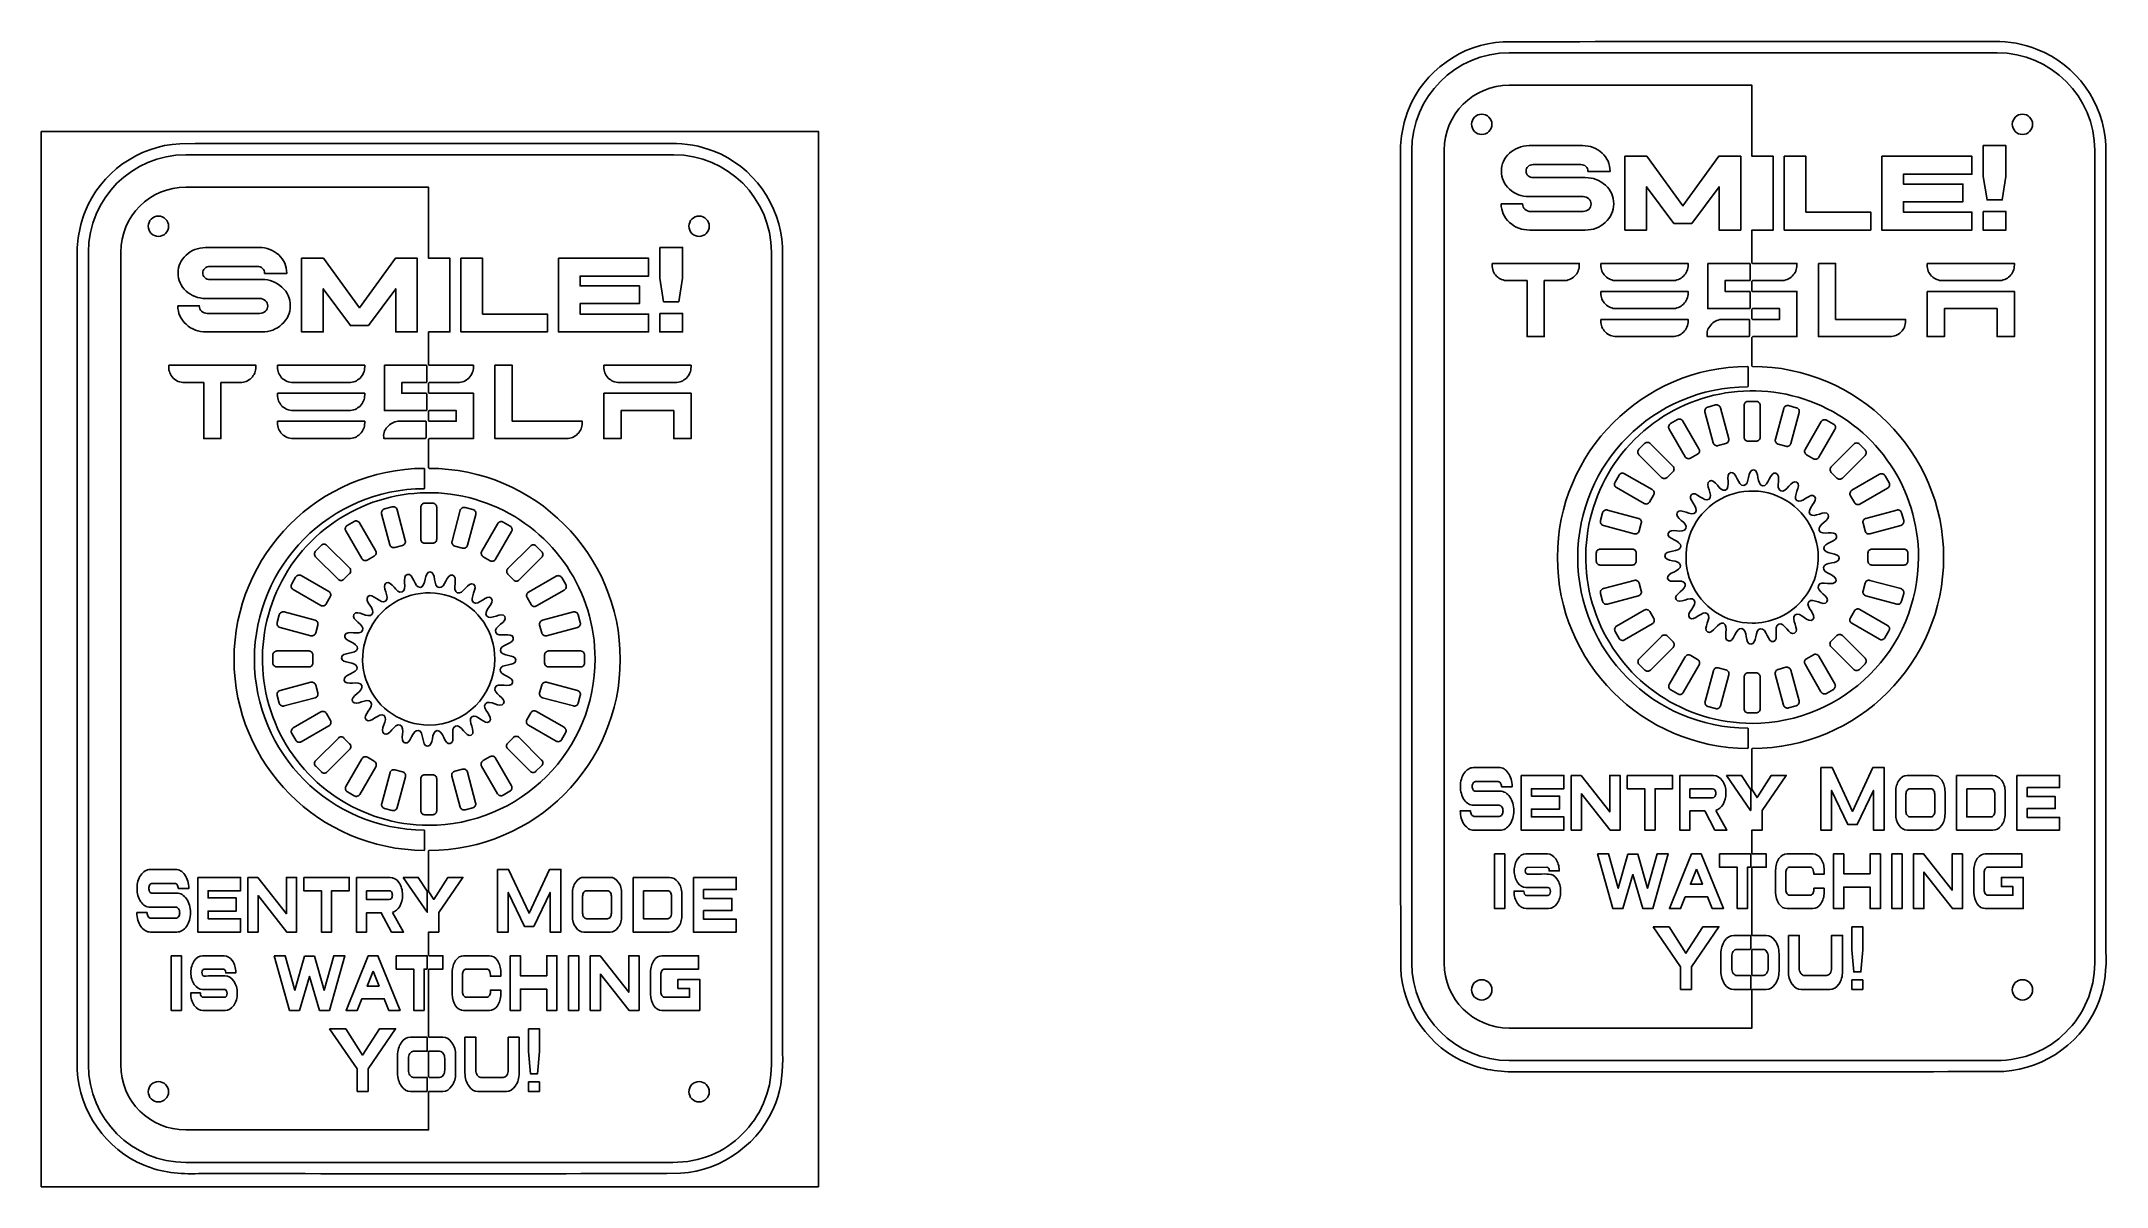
# Model space of a CAD drawing. Extents: x 0 to 587, y 0 to 326.
import ezdxf

# ---------------------------------------------------------------- set-up
doc = ezdxf.new("R2010")
doc.units = 0
doc.layers.add('Ebene_1', color=7, linetype='CONTINUOUS')

msp = doc.modelspace()

# ---------------------------------------------------------------- linework, layer by layer
at = {"layer": 'Ebene_1', "color": 7}
for points in [[(554.92726, 325.529631)], [(417.10992, 313.101024)], [(0.000455, 299.999545), (220.802365, 299.999545), (220.802365, 0.000465), (0.000455, 0.000465)], [(178.91016, 296.5625)], [(551.73418, 295.967133), (558.23305, 295.967133), (558.23305, 287.199916), (557.15558, 280.529738), (552.84628, 280.529738), (551.73418, 287.199916)], [(449.978689, 292.915924), (449.978689, 271.944995), (456.112695, 271.944995), (456.112695, 284.254019), (463.862726, 273.786089), (468.954118, 273.786089), (476.721536, 284.254019), (476.721536, 271.944995), (482.855541, 271.944995), (482.855541, 292.915924), (476.634657, 292.915924), (466.417121, 278.835943), (456.182198, 292.915924)], [(495.22511, 292.916188), (501.37596, 292.916188), (501.37596, 277.047806), (519.81295, 277.047806), (519.81295, 271.945184), (495.22511, 271.945184)], [(522.95821, 292.916188), (548.5716, 292.916188), (548.5716, 287.813566), (529.10967, 287.813566), (529.10967, 285.025872), (545.9821, 285.025872), (545.9821, 280.011001), (529.10967, 280.011001), (529.10967, 277.047806), (548.5716, 277.047806), (548.5716, 271.945184), (522.95821, 271.945184)], [(41.092829, 284.133889)], [(551.73418, 277.240613), (558.23305, 277.240613), (558.23305, 271.945184), (551.73418, 271.945184)], [(175.71709, 266.999999), (182.21596, 266.999999), (182.21596, 258.23278), (181.13849, 251.562604), (176.82919, 251.562604), (175.71709, 258.23278)], [(73.961689, 263.948824), (73.961689, 242.977895), (80.095695, 242.977895), (80.095695, 255.286919), (87.845726, 244.818989), (92.937118, 244.818989), (100.704536, 255.286919), (100.704536, 242.977895), (106.838541, 242.977895), (106.838541, 263.948824), (100.617657, 263.948824), (90.400121, 249.868843), (80.165198, 263.948824)], [(119.20802, 263.949053), (125.35887, 263.949053), (125.35887, 248.080672), (143.79586, 248.080672), (143.79586, 242.978049), (119.20802, 242.978049)], [(146.94112, 263.949053), (172.55451, 263.949053), (172.55451, 258.846432), (153.09258, 258.846432), (153.09258, 256.058736), (169.96501, 256.058736), (169.96501, 251.043867), (153.09258, 251.043867), (153.09258, 248.080672), (172.55451, 248.080672), (172.55451, 242.978049), (146.94112, 242.978049)], [(535.83414, 254.522377), (560.62615, 254.522377), (560.62615, 241.662558), (555.72113, 241.662558), (555.72113, 249.616745), (540.73979, 249.616745), (540.73979, 241.662558), (536.29798, 241.662558), (535.83414, 241.662558)], [(175.71709, 248.273479), (182.21596, 248.273479), (182.21596, 242.978049), (175.71709, 242.978049)], [(484.83084, 233.175251)], [(159.81705, 225.555241), (184.60906, 225.555241), (184.60906, 212.695423), (179.70404, 212.695423), (179.70404, 220.649611), (164.7227, 220.649611), (164.7227, 212.695423), (160.28089, 212.695423), (159.81705, 212.695423)], [(484.968021, 223.26234)], [(473.5096, 221.636784)], [(496.466263, 222.047471)], [(507.258248, 217.898136)], [(462.94436, 216.939854)], [(453.954922, 209.668228)], [(516.608403, 211.09684)], [(108.81375, 204.208117)], [(447.153611, 200.318073)], [(523.880255, 202.107402)], [(108.951221, 194.29524)], [(86.92756, 187.972754)], [(97.4928, 192.669684)], [(120.449463, 193.080371)], [(131.241448, 188.931036)], [(454.595999, 188.604059)], [(528.577413, 191.542162)], [(140.591603, 182.12974)], [(77.938122, 180.701128)], [(453.1799, 180.121319)], [(504.885743, 178.98627)], [(530.37962, 180.121319)], [(533.369748, 178.98624)], [(71.136811, 171.350973)], [(147.863455, 173.140302)], [(454.008196, 171.561408)], [(529.165216, 168.623304)], [(78.579199, 159.636959)], [(152.560613, 162.575062)], [(457.023368, 163.507542)], [(498.35142, 162.54505)], [(514.010498, 161.718213)], [(462.019941, 156.508377)], [(508.543385, 155.079766)], [(77.1631, 151.154219)], [(128.868643, 150.01913)], [(154.36282, 151.154219)], [(157.352644, 150.0191)], [(468.658388, 151.041249)], [(476.485508, 147.478254)], [(493.490354, 147.067568)], [(501.54422, 150.082966)], [(77.991396, 142.594308)], [(484.968021, 146.06262)], [(153.148416, 139.656204)], [(81.006568, 134.540442)], [(122.334267, 133.57792)], [(137.993698, 132.751113)], [(86.003141, 127.541277)], [(132.526585, 126.112666)], [(92.641588, 122.074149)], [(100.468708, 118.511154)], [(117.473554, 118.100468)], [(125.52742, 121.115866)], [(505.60049, 119.16667), (508.80725, 119.16667), (514.62617, 106.69247), (520.44513, 119.16667), (523.66022, 119.16667), (523.66022, 101.36482), (520.56927, 101.36482), (520.56927, 112.64395), (515.95673, 102.96341), (513.30395, 102.96341), (508.69142, 112.64395), (508.69142, 101.36482), (505.60049, 101.36482)], [(108.951221, 117.09552)], [(420.458905, 116.905413), (420.458905, 101.364589), (432.642192, 101.364589), (432.642192, 105.145854), (423.384889, 105.145854), (423.384889, 107.341828), (431.410694, 107.341828), (431.410694, 111.058106), (423.384889, 111.058106), (423.384889, 113.124162), (432.642192, 113.124162), (432.642192, 116.905413)], [(434.690235, 116.905413), (434.690235, 101.364589), (437.607982, 101.364589), (437.607982, 111.720813), (445.732901, 101.364589), (448.568008, 101.364589), (448.568008, 116.905413), (445.65026, 116.905413), (445.65026, 106.549204), (437.51705, 116.905413)], [(450.60776, 116.905413), (450.60776, 113.124162), (455.600084, 113.124162), (455.600084, 101.364589), (458.50954, 101.364589), (458.50954, 113.124162), (463.501864, 113.124162), (463.501864, 116.905413)], [(530.13818, 116.90608)], [(561.28518, 116.90608), (573.46868, 116.90608), (573.46868, 113.4522), (564.21137, 113.4522), (564.21137, 110.92238), (572.2372, 110.92238), (572.2372, 107.47865), (564.21137, 107.47865), (564.21137, 104.98285), (573.46868, 104.98285), (573.46868, 101.36482), (561.28518, 101.36482)], [(486.06631, 101.36482), (486.06631, 101.36682), (486.05591, 101.36682), (486.05591, 101.36482)], [(412.92417, 94.60945), (412.92417, 79.06879), (415.83366, 79.06879), (415.83366, 94.60945)], [(442.16159, 94.60945), (446.55862, 79.06879), (449.37734, 79.06879), (452.22058, 88.74932), (455.06378, 79.06879), (457.88253, 79.06879), (462.27956, 94.60945), (459.12236, 94.60945), (456.36987, 84.83817), (453.63412, 94.49244), (450.81537, 94.49244), (448.07126, 84.83817), (445.31877, 94.60945)], [(468.89839, 94.60945), (462.60848, 79.06879), (465.76566, 79.06879), (467.11295, 82.38239), (473.45242, 82.38239), (474.78361, 79.06879), (477.94081, 79.06879), (471.65922, 94.60945)], [(496.01368, 94.60945)], [(509.23641, 94.60945), (512.14591, 94.60945), (512.14591, 88.9445), (519.63447, 88.9445), (519.63447, 94.60945), (522.54395, 94.60945), (522.54395, 79.06879), (519.63447, 79.06879), (519.63447, 85.16293), (512.14591, 85.16293), (512.14591, 79.06879), (509.23641, 79.06879)], [(525.81456, 94.60945), (528.72404, 94.60945), (528.72404, 79.06879), (525.81456, 79.06879)], [(531.97796, 94.60945), (534.80445, 94.60945), (542.93771, 84.25319), (542.93771, 94.60945), (545.85554, 94.60945), (545.85554, 79.06879), (543.02068, 79.06879), (534.89576, 89.42505), (534.89576, 79.06879), (531.97796, 79.06879)], [(552.35798, 94.60945)], [(129.5834, 90.19953), (132.79016, 90.19953), (138.60908, 77.72534), (144.42804, 90.19953), (147.64313, 90.19953), (147.64313, 72.39768), (144.55218, 72.39768), (144.55218, 83.67681), (139.93964, 73.99627), (137.28686, 73.99627), (132.67433, 83.67681), (132.67433, 72.39768), (129.5834, 72.39768)], [(470.28687, 90.23091), (471.99771, 85.99445), (468.56769, 85.99445)], [(44.441905, 87.938313), (44.441905, 72.397489), (56.625192, 72.397489), (56.625192, 76.178754), (47.367889, 76.178754), (47.367889, 78.374728), (55.393694, 78.374728), (55.393694, 82.091006), (47.367889, 82.091006), (47.367889, 84.157062), (56.625192, 84.157062), (56.625192, 87.938313)], [(58.673235, 87.938313), (58.673235, 72.397489), (61.590982, 72.397489), (61.590982, 82.753713), (69.715901, 72.397489), (72.551008, 72.397489), (72.551008, 87.938313), (69.63326, 87.938313), (69.63326, 77.582104), (61.50005, 87.938313)], [(74.59076, 87.938313), (74.59076, 84.157062), (79.583084, 84.157062), (79.583084, 72.397489), (82.49254, 72.397489), (82.49254, 84.157062), (87.484864, 84.157062), (87.484864, 87.938313)], [(154.12109, 87.93894)], [(185.26809, 87.93894), (197.45159, 87.93894), (197.45159, 84.48506), (188.19428, 84.48506), (188.19428, 81.95524), (196.22011, 81.95524), (196.22011, 78.51151), (188.19428, 78.51151), (188.19428, 76.01571), (197.45159, 76.01571), (197.45159, 72.39768), (185.26809, 72.39768)], [(110.04922, 72.39768), (110.04922, 72.39968), (110.03882, 72.39968), (110.03882, 72.39768)], [(457.945706, 73.880482), (465.764846, 62.523738), (465.764846, 56.078711), (468.856166, 56.078711), (468.856166, 62.523738), (476.675305, 73.880482), (472.112766, 73.880482), (467.310506, 66.382953), (462.508245, 73.880482)], [(514.44291, 73.88125), (517.53445, 73.88125), (517.53445, 67.38418), (517.02169, 61.08173), (514.97181, 61.08173), (514.44291, 67.38418)], [(36.907079, 65.64231), (36.907079, 50.10165), (39.816572, 50.10165), (39.816572, 65.64231)], [(66.144496, 65.64231), (70.541531, 50.10165), (73.360251, 50.10165), (76.203484, 59.78218), (79.046685, 50.10165), (81.865436, 50.10165), (86.26247, 65.64231), (83.105263, 65.64231), (80.352773, 55.87104), (77.617031, 65.52531), (74.79828, 65.52531), (72.054164, 55.87104), (69.301674, 65.64231)], [(92.881295, 65.64231), (86.591391, 50.10165), (89.748568, 50.10165), (91.095855, 53.41525), (97.435332, 53.41525), (98.766513, 50.10165), (101.92372, 50.10165), (95.642129, 65.64231)], [(119.99659, 65.64231)], [(133.21932, 65.64231), (136.12882, 65.64231), (136.12882, 59.97737), (143.61738, 59.97737), (143.61738, 65.64231), (146.52686, 65.64231), (146.52686, 50.10165), (143.61738, 50.10165), (143.61738, 56.19579), (136.12882, 56.19579), (136.12882, 50.10165), (133.21932, 50.10165)], [(149.79747, 65.64231), (152.70695, 65.64231), (152.70695, 50.10165), (149.79747, 50.10165)], [(155.96087, 65.64231), (158.78736, 65.64231), (166.92062, 55.28605), (166.92062, 65.64231), (169.83845, 65.64231), (169.83845, 50.10165), (167.00359, 50.10165), (158.87867, 60.45791), (158.87867, 50.10165), (155.96087, 50.10165)], [(176.34089, 65.64231)], [(94.26978, 61.26378), (95.980616, 57.02731), (92.550601, 57.02731)], [(514.44291, 58.78112), (517.53445, 58.78112), (517.53445, 56.07938), (514.44291, 56.07938)], [(81.928706, 44.913382), (89.747846, 33.556638), (89.747846, 27.111611), (92.839166, 27.111611), (92.839166, 33.556638), (100.658305, 44.913382), (96.095766, 44.913382), (91.293506, 37.415853), (86.491245, 44.913382)], [(138.42582, 44.91412), (141.51736, 44.91412), (141.51736, 38.41704), (141.0046, 32.11458), (138.95472, 32.11458), (138.42582, 38.41704)], [(138.42582, 29.81399), (141.51736, 29.81399), (141.51736, 27.11224), (138.42582, 27.11224)]]:
    msp.add_lwpolyline(points, close=True, dxfattribs=at)
for points in [[(555.72709, 322.342209), (417.10992, 322.342209)], [(417.10992, 313.101024), (486.06631, 313.101024), (486.06631, 292.916188), (489.44555, 292.916188), (492.09716, 292.916188), (492.09716, 271.945184), (489.44555, 271.945184), (486.06631, 271.945184), (486.06631, 262.582225)], [(389.38636, 294.618652), (389.38636, 63.5902)], [(398.62754, 63.59122), (398.62754, 294.618652)], [(437.901857, 295.966877), (422.714548, 295.966879)], [(583.45065, 63.59016), (583.45065, 294.618652)], [(179.71, 293.375073), (41.092829, 293.375073)], [(423.878792, 290.548802), (437.41529, 290.548802)], [(439.431014, 288.602498), (439.431014, 288.602498), (445.756153, 288.602498), (445.756153, 288.707709)], [(41.092829, 284.133889), (110.04922, 284.133889), (110.04922, 263.949053), (113.42846, 263.949053), (116.08007, 263.949053), (116.08007, 242.978049), (113.42846, 242.978049), (110.04922, 242.978049), (110.04922, 233.61509)], [(420.889991, 279.361971), (420.889991, 279.397037), (414.808124, 279.397037)], [(422.714548, 281.466078), (438.058239, 281.466078)], [(438.058239, 277.222796), (423.183716, 277.222796)], [(422.905693, 271.944992), (438.666424, 271.944992)], [(13.369268, 265.651518), (13.369268, 34.62306)], [(22.610445, 34.62422), (22.610445, 265.651518)], [(61.884857, 266.999777), (46.697548, 266.999779)], [(207.43356, 34.62301), (207.43356, 265.651518)], [(47.861792, 261.581702), (61.39829, 261.581702)], [(63.414014, 259.635398), (63.414014, 259.635398), (69.739153, 259.635398), (69.739153, 259.740609)], [(412.210642, 262.477163), (412.210642, 262.013079)], [(437.002939, 262.013079), (437.002939, 262.477163), (412.210642, 262.477163)], [(413.492311, 258.862388), (413.494167, 258.860531), (413.496023, 258.858675)], [(443.115707, 262.477163), (443.115707, 262.013079)], [(467.908004, 262.012992), (467.908004, 262.477075), (443.115707, 262.477163)], [(444.397376, 258.862388), (444.399232, 258.860531), (444.401089, 258.858675)], [(473.50742, 262.477164), (473.50742, 249.616745), (485.44258, 249.616745)], [(485.43724, 262.477161), (473.50742, 262.477164)], [(485.55183, 257.66643), (485.55183, 262.361946)], [(486.17732, 262.477164), (498.81446, 262.477164), (498.81446, 262.013342)], [(504.92712, 262.477164), (509.83276, 262.477164), (509.83276, 246.567591), (529.71974, 246.567591), (529.71974, 246.103769)], [(525.27793, 241.662558), (505.39157, 241.662558), (504.92712, 241.662558), (504.92712, 262.477164)], [(535.83353, 262.01356), (535.83414, 262.477164)], [(535.83414, 262.477164), (560.62676, 262.477164), (560.62676, 262.012747)], [(537.11935, 258.858527), (537.11635, 258.860427), (537.11335, 258.862327)], [(46.697548, 252.498978), (62.041239, 252.498978)], [(416.652153, 257.571568), (422.154086, 257.571568), (422.154086, 241.662293), (422.618169, 241.662293), (427.059588, 241.662293), (427.059588, 257.571655), (432.56152, 257.571655)], [(443.115707, 254.522482), (443.115707, 254.058398)], [(467.908004, 254.058361), (467.908004, 254.522445), (443.115707, 254.522482)], [(447.557218, 257.571568), (463.466576, 257.571568)], [(485.41458, 254.522371), (478.41305, 254.522371), (478.41305, 257.57153), (485.45273, 257.57153)], [(485.55186, 249.730759), (485.55186, 254.404777)], [(486.06629, 257.440802), (486.06629, 254.625048)], [(486.15819, 254.522384), (498.81443, 254.522384), (498.81443, 241.66256), (486.31459, 241.66256)], [(494.37265, 257.571533), (486.18746, 257.571533)], [(556.18495, 257.571533), (540.27597, 257.571533)], [(44.872991, 250.394871), (44.872991, 250.429937), (38.791124, 250.429937)], [(62.041239, 248.255696), (47.166716, 248.255696)], [(443.115707, 246.5678), (443.115707, 246.103717)], [(467.908004, 246.103679), (467.908004, 246.567762), (443.115707, 246.5678)], [(444.397376, 250.907707), (444.399232, 250.90585), (444.401089, 250.902231)], [(447.557218, 249.616936), (463.466576, 249.616936)], [(485.28665, 246.567594), (477.80226, 246.567591)], [(486.06633, 249.504524), (486.06633, 246.683997)], [(486.17434, 246.567594), (493.90887, 246.567594), (493.90887, 249.616748), (486.17734, 249.616745)], [(46.888693, 242.977892), (62.649424, 242.977892)], [(444.397376, 242.953025), (444.399232, 242.951169), (444.401089, 242.947549)], [(447.557218, 241.662255), (463.466576, 241.662255)], [(473.36045, 242.126377), (473.36045, 241.662558), (473.82486, 241.662558), (485.1995, 241.662558)], [(485.40485, 241.90014), (485.40485, 246.463726)], [(486.06627, 241.455426), (486.06627, 233.288723)], [(36.193642, 233.510033), (36.193642, 233.045949)], [(60.985939, 233.045949), (60.985939, 233.510033), (36.193642, 233.510033)], [(37.475311, 229.895258), (37.477167, 229.893401), (37.479023, 229.891545)], [(67.098707, 233.510033), (67.098707, 233.045949)], [(91.891004, 233.045862), (91.891004, 233.509945), (67.098707, 233.510033)], [(68.380376, 229.895258), (68.382232, 229.893401), (68.384089, 229.891545)], [(97.490322, 233.510029), (97.490322, 220.649611), (109.42549, 220.649611)], [(109.42015, 233.510024), (97.490322, 233.510029)], [(109.53474, 228.699295), (109.53474, 233.39481)], [(110.16023, 233.510029), (122.79737, 233.510029), (122.79737, 233.046208)], [(128.91003, 233.510029), (133.81567, 233.510029), (133.81567, 217.600457), (153.70265, 217.600457), (153.70265, 217.136635)], [(149.26084, 212.695423), (129.37448, 212.695423), (128.91003, 212.695423), (128.91003, 233.510029)], [(159.81644, 233.046425), (159.81705, 233.510029)], [(159.81705, 233.510029), (184.60967, 233.510029), (184.60967, 233.045613)], [(161.10226, 229.891393), (161.09926, 229.893293), (161.09626, 229.895193)], [(484.93712, 227.514474), (484.93712, 233.068978)], [(40.635153, 228.604438), (46.137086, 228.604438), (46.137086, 212.695163), (46.601169, 212.695163), (51.042588, 212.695163), (51.042588, 228.604525), (56.54452, 228.604525)], [(67.098707, 225.555352), (67.098707, 225.091268)], [(91.891004, 225.091231), (91.891004, 225.555315), (67.098707, 225.555352)], [(71.540218, 228.604438), (87.449576, 228.604438)], [(109.39749, 225.555238), (102.39596, 225.555238), (102.39596, 228.604395), (109.43564, 228.604395)], [(109.53477, 220.763624), (109.53477, 225.437643)], [(110.0492, 228.473667), (110.0492, 225.657915)], [(110.1411, 225.555251), (122.79734, 225.555251), (122.79734, 212.695427), (110.2975, 212.695427)], [(118.35556, 228.604399), (110.17037, 228.604399)], [(180.16786, 228.604399), (164.25888, 228.604399)], [(484.968021, 223.26234), (487.238599, 223.26234)], [(67.098707, 217.60067), (67.098707, 217.136587)], [(91.891004, 217.136549), (91.891004, 217.600632), (67.098707, 217.60067)], [(68.380376, 221.940577), (68.382232, 221.93872), (68.384089, 221.935101)], [(71.540218, 220.649806), (87.449576, 220.649806)], [(109.26956, 217.600461), (101.78517, 217.600457)], [(109.38776, 212.933006), (109.38776, 217.496591)], [(110.04924, 220.537389), (110.04924, 217.716862)], [(110.15725, 217.600459), (117.89178, 217.600459), (117.89178, 220.649613), (110.16025, 220.649611)], [(462.94436, 216.939854), (464.910737, 218.075143)], [(466.461573, 217.659598), (471.002732, 209.794083)], [(475.057505, 211.473495), (472.706828, 220.246343)], [(473.5096, 221.636784), (475.702811, 222.224453)], [(477.093253, 221.421681), (479.443929, 212.648833)], [(483.83273, 213.044731), (483.83273, 222.127049)], [(488.37389, 222.127049), (488.37389, 213.044731)], [(492.725145, 212.471851), (495.075821, 221.244699)], [(496.466263, 222.047471), (498.659474, 221.459802)], [(499.462246, 220.06936), (497.111569, 211.296512)], [(501.166253, 209.617077), (505.707412, 217.482592)], [(507.258248, 217.898136), (509.224626, 216.762847)], [(68.380376, 213.985895), (68.382232, 213.984039), (68.384089, 213.980419)], [(71.540218, 212.695125), (87.449576, 212.695125)], [(97.343358, 213.159243), (97.343358, 212.695423), (97.807765, 212.695423), (109.18241, 212.695423)], [(110.04918, 212.488291), (110.04918, 204.321589)], [(453.954922, 209.668228), (455.560464, 211.27377)], [(457.166008, 211.27377), (463.588179, 204.851599)], [(467.069974, 207.523503), (462.528815, 215.389018)], [(487.238599, 211.90944), (484.968021, 211.90944)], [(509.64017, 215.212012), (505.099011, 207.346497)], [(460.377093, 201.640513), (453.954922, 208.062684)], [(470.587187, 208.243248), (468.62081, 207.107958)], [(478.641157, 211.258392), (476.447946, 210.670723)], [(495.721127, 210.49374), (493.527917, 211.081409)], [(503.548176, 206.930952), (501.581798, 208.066241)], [(508.580688, 204.674669), (515.002859, 211.09684)], [(518.213945, 207.885754), (511.791774, 201.463583)], [(516.608403, 211.09684), (518.213945, 209.491298)], [(108.92003, 198.54734), (108.92003, 204.101843)], [(447.153611, 200.318073), (448.2889, 202.284451)], [(449.839735, 202.699996), (457.70525, 198.158836)], [(463.588179, 203.246055), (461.982637, 201.640513)], [(510.18623, 201.463583), (508.580688, 203.069125)], [(514.463905, 197.981788), (522.32942, 202.522947)], [(523.880255, 202.107402), (525.015545, 200.141024)], [(108.951221, 194.29524), (111.221799, 194.29524)], [(455.43467, 194.226078), (447.569155, 198.767237)], [(458.120795, 196.608001), (456.985506, 194.641623)], [(515.183649, 194.464574), (514.04836, 196.430952)], [(524.6, 198.590189), (516.734485, 194.04903)], [(86.92756, 187.972754), (88.893937, 189.108043)], [(90.444773, 188.692498), (94.985932, 180.826983)], [(99.040705, 182.506395), (96.690028, 191.279243)], [(97.4928, 192.669684), (99.686011, 193.257353)], [(101.076453, 192.454581), (103.427129, 183.681733)], [(107.81593, 184.077631), (107.81593, 193.159949)], [(112.35709, 193.159949), (112.35709, 184.077631)], [(116.708345, 183.504751), (119.059021, 192.277599)], [(120.449463, 193.080371), (122.642674, 192.492702)], [(123.445446, 191.10226), (121.094769, 182.329412)], [(125.149453, 180.649977), (129.690612, 188.515492)], [(131.241448, 188.931036), (133.207826, 187.795747)], [(443.042269, 189.349194), (443.629938, 191.542405)], [(452.617889, 185.608076), (443.845041, 187.958752)], [(445.02038, 192.345177), (453.793227, 189.9945)], [(454.595999, 188.604059), (454.00833, 186.410848)], [(518.199021, 186.410605), (517.611352, 188.603816)], [(518.414124, 189.994257), (527.186972, 192.344934)], [(528.36231, 187.958509), (519.589462, 185.607833)], [(528.577413, 191.542162), (529.165082, 189.348951)], [(77.938122, 180.701128), (79.543664, 182.30667)], [(81.149208, 182.30667), (87.571379, 175.884499)], [(91.053174, 178.556403), (86.512015, 186.421918)], [(102.624357, 182.291292), (100.431146, 181.703623)], [(111.221799, 182.94234), (108.951221, 182.94234)], [(119.704327, 181.52664), (117.511117, 182.114309)], [(133.62337, 186.244912), (129.082211, 178.379397)], [(132.563888, 175.707569), (138.986059, 182.12974)], [(140.591603, 182.12974), (142.197145, 180.524198)], [(84.360293, 172.673413), (77.938122, 179.095584)], [(94.570387, 179.276148), (92.60401, 178.140858)], [(127.531376, 177.963852), (125.564998, 179.099141)], [(142.197145, 178.918654), (135.774974, 172.496483)], [(441.827, 177.850741), (441.827, 180.121319)], [(442.962291, 181.25661), (452.044609, 181.25661)], [(452.044609, 176.71545), (442.962291, 176.71545)], [(453.1799, 180.121319), (453.1799, 177.850741)], [(519.02672, 177.850741), (519.02672, 180.121319)], [(520.162011, 181.25661), (529.244329, 181.25661)], [(529.244329, 176.71545), (520.162011, 176.71545)], [(530.37962, 180.121319), (530.37962, 177.850741)], [(71.136811, 171.350973), (72.2721, 173.317351)], [(73.822935, 173.732896), (81.68845, 169.191736)], [(87.571379, 174.278955), (85.965837, 172.673413)], [(134.16943, 172.496483), (132.563888, 174.102025)], [(138.447105, 169.014688), (146.31262, 173.555847)], [(147.863455, 173.140302), (148.998745, 171.173924)], [(443.844907, 170.013503), (452.617755, 172.36418)], [(454.008196, 171.561408), (454.595865, 169.368197)], [(517.611486, 169.36844), (518.199155, 171.561651)], [(519.589596, 172.364423), (528.362444, 170.013746)], [(79.41787, 165.258978), (71.552355, 169.800137)], [(82.103995, 167.640901), (80.968706, 165.674523)], [(139.166849, 165.497474), (138.03156, 167.463852)], [(148.5832, 169.623089), (140.717685, 165.08193)], [(443.629804, 166.42985), (443.042135, 168.623061)], [(453.793093, 167.977755), (445.020246, 165.627078)], [(527.187106, 165.627321), (518.414258, 167.977998)], [(529.165216, 168.623304), (528.577547, 166.430093)], [(67.025469, 160.382094), (67.613138, 162.575305)], [(76.601089, 156.640976), (67.828241, 158.991652)], [(69.00358, 163.378077), (77.776427, 161.0274)], [(78.579199, 159.636959), (77.99153, 157.443748)], [(142.182221, 157.443505), (141.594552, 159.636716)], [(142.397324, 161.027157), (151.170172, 163.377834)], [(152.34551, 158.991409), (143.572662, 156.640733)], [(152.560613, 162.575062), (153.148282, 160.381851)], [(447.607017, 159.381928), (455.472532, 163.923087)], [(457.743112, 159.990329), (449.877597, 155.44917)], [(457.023368, 163.507542), (458.158657, 161.541164)], [(514.010498, 161.718213), (515.145788, 163.684591)], [(522.291558, 155.626218), (514.426043, 160.167377)], [(516.696623, 164.100136), (524.562138, 159.558976)], [(448.326762, 155.864714), (447.191473, 157.831092)], [(453.992225, 150.086206), (460.414397, 156.508377)], [(463.625483, 153.297291), (457.203311, 146.87512)], [(462.019941, 156.508377), (463.625483, 154.902835)], [(508.543385, 155.079766), (510.148927, 156.685308)], [(514.965556, 147.052051), (508.543385, 153.474222)], [(511.754471, 156.685308), (518.176642, 150.263137)], [(524.977683, 158.008141), (523.842393, 156.041763)], [(65.8102, 148.883641), (65.8102, 151.154219)], [(66.945491, 152.28951), (76.027809, 152.28951)], [(76.027809, 147.74835), (66.945491, 147.74835)], [(77.1631, 151.154219), (77.1631, 148.883641)], [(143.00992, 148.883641), (143.00992, 151.154219)], [(144.145211, 152.28951), (153.227529, 152.28951)], [(153.227529, 147.74835), (144.145211, 147.74835)], [(154.36282, 151.154219), (154.36282, 148.883641)], [(455.597768, 146.87512), (453.992225, 148.480662)], [(462.566393, 142.760189), (467.107552, 150.625704)], [(471.04031, 148.355124), (466.499151, 140.489609)], [(468.658388, 151.041249), (470.624766, 149.90596)], [(476.485508, 147.478254), (478.678719, 146.890585)], [(493.490354, 147.067568), (495.683565, 147.655236)], [(497.074007, 146.852464), (499.424683, 138.079617)], [(505.669834, 140.666616), (501.128675, 148.532131)], [(501.54422, 150.082966), (503.510597, 151.218255)], [(505.061433, 150.802711), (509.602592, 142.937196)], [(518.176642, 148.657593), (516.5711, 147.052051)], [(67.828107, 141.046403), (76.600955, 143.39708)], [(77.991396, 142.594308), (78.579065, 140.401097)], [(141.594686, 140.40134), (142.182355, 142.594551)], [(143.572796, 143.397323), (152.345644, 141.046646)], [(464.948316, 140.074064), (462.981938, 141.209354)], [(472.74439, 137.902634), (475.095067, 146.675482)], [(479.481491, 145.500143), (477.130815, 136.727296)], [(483.83273, 135.845011), (483.83273, 144.927329)], [(484.968021, 146.06262), (487.238599, 146.06262)], [(488.37389, 144.927329), (488.37389, 135.845011)], [(495.038259, 136.904278), (492.687582, 145.677126)], [(509.187047, 141.38636), (507.22067, 140.251071)], [(67.613004, 137.46275), (67.025335, 139.655961)], [(77.776293, 139.010655), (69.003446, 136.659978)], [(140.679823, 135.133036), (148.545338, 130.591876)], [(151.170306, 136.660221), (142.397458, 139.010898)], [(153.148416, 139.656204), (152.560747, 137.462993)], [(475.740373, 135.924524), (473.547162, 136.512193)], [(498.621911, 136.689175), (496.428701, 136.101506)], [(71.590217, 130.414828), (79.455732, 134.955987)], [(81.726312, 131.023229), (73.860797, 126.48207)], [(81.006568, 134.540442), (82.141857, 132.574064)], [(137.993698, 132.751113), (139.128988, 134.717491)], [(146.274758, 126.659118), (138.409243, 131.200277)], [(484.93713, 124.69205), (484.93713, 130.26388)], [(487.238599, 134.70972), (484.968021, 134.70972)], [(72.309962, 126.897614), (71.174673, 128.863992)], [(77.975425, 121.119106), (84.397597, 127.541277)], [(87.608683, 124.330191), (81.186511, 117.90802)], [(86.003141, 127.541277), (87.608683, 125.935735)], [(132.526585, 126.112666), (134.132127, 127.718208)], [(138.948756, 118.084951), (132.526585, 124.507122)], [(135.737671, 127.718208), (142.159842, 121.296037)], [(148.960883, 129.041041), (147.825593, 127.074663)], [(486.06638, 124.45973), (486.06638, 113.1088)], [(79.580968, 117.90802), (77.975425, 119.513562)], [(86.549593, 113.793089), (91.090752, 121.658604)], [(95.02351, 119.388024), (90.482351, 111.522509)], [(92.641588, 122.074149), (94.607966, 120.93886)], [(96.72759, 108.935534), (99.078267, 117.708382)], [(100.468708, 118.511154), (102.661919, 117.923485)], [(117.473554, 118.100468), (119.666765, 118.688136)], [(121.057207, 117.885364), (123.407883, 109.112517)], [(129.653034, 111.699516), (125.111875, 119.565031)], [(125.52742, 121.115866), (127.493797, 122.251155)], [(129.044633, 121.835611), (133.585792, 113.970096)], [(142.159842, 119.690493), (140.5543, 118.084951)], [(414.170666, 119.166389), (406.946656, 119.16636)], [(88.931516, 111.106964), (86.965138, 112.242254)], [(103.464691, 116.533043), (101.114015, 107.760196)], [(107.81593, 106.877911), (107.81593, 115.960229)], [(108.951221, 117.09552), (111.221799, 117.09552)], [(112.35709, 115.960229), (112.35709, 106.877911)], [(119.021459, 107.937178), (116.670782, 116.710026)], [(133.170247, 112.41926), (131.20387, 111.283971)], [(407.500448, 115.151244), (413.939264, 115.151244)], [(414.89803, 113.708963), (414.89803, 113.708963), (417.906673, 113.708963), (417.906673, 113.786884)], [(465.533416, 116.905413), (465.533416, 101.364589), (468.451163, 101.364589), (468.451163, 106.848056), (472.625192, 106.848056), (475.526448, 101.364589), (478.956621, 101.364589), (475.790952, 106.965011)], [(475.137937, 116.905413), (465.533416, 116.905413)], [(468.451163, 113.124162), (474.881724, 113.124162)], [(474.881724, 110.590332), (468.451163, 110.590332), (468.451163, 113.124162)], [(478.8375, 116.90608), (485.6796, 106.96827), (485.692, 106.96827), (485.692, 112.8075)], [(485.6336, 112.98539), (483.11929, 116.90608), (478.8375, 116.90608)], [(486.10168, 112.84018), (487.51046, 110.64286), (491.53561, 116.90592), (495.81745, 116.90592), (488.96521, 106.96512), (488.96521, 101.36465), (486.06647, 101.36465), (486.06647, 94.71436)], [(526.90637, 105.97794), (526.90637, 112.27982)], [(529.82421, 111.56528), (529.82421, 106.70561)], [(530.13818, 116.90608), (537.66793, 116.90608)], [(536.8991, 113.12448), (530.91479, 113.12448)], [(537.99029, 106.70561), (537.99029, 111.56528)], [(540.90813, 112.27982), (540.90813, 105.97794)], [(544.17814, 116.90608), (554.54338, 116.90608)], [(554.54338, 101.36482), (544.17814, 101.36482), (544.17814, 116.90608)], [(547.10431, 113.12448), (547.10431, 105.14641), (553.98941, 105.14641)], [(553.98941, 113.12448), (547.10431, 113.12448)], [(555.08061, 106.70561), (555.08061, 111.56528)], [(557.99845, 112.27982), (557.99845, 105.97794)], [(99.723573, 106.957424), (97.530362, 107.545093)], [(111.221799, 105.74262), (108.951221, 105.74262)], [(122.605111, 107.722075), (120.411901, 107.134406)], [(406.078776, 106.861048), (406.078776, 106.887118), (403.185857, 106.887118)], [(406.946656, 108.420327), (414.245088, 108.420327)], [(108.92004, 95.72492), (108.92004, 101.29674)], [(407.037579, 101.364661), (414.534375, 101.364661)], [(414.245088, 105.275786), (407.169822, 105.275786)], [(537.66793, 101.36482), (530.13818, 101.36482)], [(530.91479, 105.14641), (536.8991, 105.14641)], [(110.04929, 95.49273), (110.04929, 84.1418)], [(427.95686, 94.60942), (421.83169, 94.60942), (421.82369, 94.60942), (421.79029, 94.60942), (421.78215, 94.60945)], [(476.86282, 94.60945), (476.86282, 90.82845), (481.855, 90.82845), (481.855, 79.06879), (484.76447, 79.06879), (484.76447, 90.82845), (485.58409, 90.82845)], [(485.57923, 94.60942), (476.86282, 94.60945)], [(485.6921, 90.94003), (485.6921, 94.49302)], [(486.17991, 94.60924), (490.13102, 94.60924), (490.13102, 90.82824), (486.17929, 90.82824)], [(496.01368, 94.60945), (503.32079, 94.60945)], [(552.35798, 94.60945), (562.78052, 94.60945), (562.78052, 90.82845), (553.12683, 90.82845)], [(38.153666, 90.199289), (30.929656, 90.19926)], [(422.30328, 90.78957), (427.76645, 90.80277)], [(428.43621, 89.8411), (428.43621, 89.7497), (431.27941, 89.7497), (431.27941, 89.8411)], [(486.06644, 90.71423), (486.06644, 71.53031)], [(492.77349, 83.68192), (492.77349, 89.98379)], [(495.69133, 89.26925), (495.69133, 84.40958)], [(502.55194, 90.82845), (496.78252, 90.82845)], [(506.56036, 89.98379), (506.56036, 88.81439), (503.64313, 88.81439), (503.64313, 89.26925)], [(549.1178, 83.68192), (549.1178, 89.98379)], [(552.03562, 89.26925), (552.03562, 84.40958)], [(31.483448, 86.184144), (37.922264, 86.184144)], [(38.88103, 84.741863), (38.88103, 84.741863), (41.889673, 84.741863), (41.889673, 84.819784)], [(89.516416, 87.938313), (89.516416, 72.397489), (92.434163, 72.397489), (92.434163, 77.880956), (96.608192, 77.880956), (99.509448, 72.397489), (102.939621, 72.397489), (99.773952, 77.997911)], [(99.120937, 87.938313), (89.516416, 87.938313)], [(92.434163, 84.157062), (98.864724, 84.157062)], [(98.864724, 81.623232), (92.434163, 81.623232), (92.434163, 84.157062)], [(102.82041, 87.93894), (109.66251, 78.00113), (109.67491, 78.00113), (109.67491, 83.84036)], [(109.61651, 84.01825), (107.1022, 87.93894), (102.82041, 87.93894)], [(110.08459, 83.87318), (111.49337, 81.67586), (115.51852, 87.93892), (119.80036, 87.93892), (112.94812, 77.99812), (112.94812, 72.39765), (110.04938, 72.39765), (110.04938, 65.74736)], [(150.88928, 77.0108), (150.88928, 83.31268)], [(153.80712, 82.59814), (153.80712, 77.73847)], [(154.12109, 87.93894), (161.65084, 87.93894)], [(160.88201, 84.15734), (154.8977, 84.15734)], [(161.9732, 77.73847), (161.9732, 82.59814)], [(164.89104, 83.31268), (164.89104, 77.0108)], [(168.16105, 87.93894), (178.52629, 87.93894)], [(178.52629, 72.39768), (168.16105, 72.39768), (168.16105, 87.93894)], [(171.08722, 84.15734), (171.08722, 76.17927), (177.97232, 76.17927)], [(177.97232, 84.15734), (171.08722, 84.15734)], [(179.06352, 77.73847), (179.06352, 82.59814)], [(181.98136, 83.31268), (181.98136, 77.0108)], [(421.22877, 83.94159), (421.22877, 84.04542), (418.47631, 84.04542), (418.47631, 83.96782)], [(421.83169, 85.05905), (428.03088, 85.05905)], [(428.03088, 82.81098), (422.01375, 82.81098)], [(496.78252, 82.85038), (502.55194, 82.85038)], [(503.64313, 84.40958), (503.64313, 84.85132), (506.56036, 84.85132), (506.56036, 83.68192)], [(553.12683, 82.85038), (560.20174, 82.85038), (560.20174, 85.31542), (556.92036, 85.31542), (556.92036, 87.90286), (563.11956, 87.90286), (563.11956, 79.06879), (552.35798, 79.06879)], [(30.061776, 77.893948), (30.061776, 77.920018), (27.168857, 77.920018)], [(30.929656, 79.453227), (38.228088, 79.453227)], [(38.228088, 76.308686), (31.152822, 76.308686)], [(421.88958, 79.06877), (428.27921, 79.06877)], [(503.32079, 79.06879), (496.01368, 79.06879)], [(31.020579, 72.397561), (38.517375, 72.397561)], [(161.65084, 72.39768), (154.12109, 72.39768)], [(154.8977, 76.17927), (160.88201, 76.17927)], [(485.57812, 71.43621), (480.87904, 71.43618)], [(485.69214, 67.60149), (485.69214, 71.30131)], [(486.18524, 71.43601), (490.10531, 71.43601)], [(496.39334, 71.43618), (499.48487, 71.43618), (499.48487, 62.12159)], [(496.39334, 61.27691), (496.39334, 71.43618)], [(508.70036, 62.12159), (508.70036, 71.43618), (511.79193, 71.43618), (511.79193, 61.27691)], [(51.939766, 65.64229), (45.814597, 65.64229), (45.806897, 65.64229), (45.773457, 65.64229), (45.765054, 65.64231)], [(100.84573, 65.64231), (100.84573, 61.86132), (105.83791, 61.86132), (105.83791, 50.10165), (108.74738, 50.10165), (108.74738, 61.86132), (109.567, 61.86132)], [(109.56214, 65.64228), (100.84573, 65.64231)], [(109.67501, 61.9729), (109.67501, 65.52588)], [(110.16282, 65.64224), (114.11393, 65.64224), (114.11393, 61.86124), (110.1622, 61.86124)], [(119.99659, 65.64231), (127.3037, 65.64231)], [(176.34089, 65.64231), (186.76343, 65.64231), (186.76343, 61.86132), (177.10974, 61.86132)], [(477.24189, 66.23866), (477.24189, 61.27691)], [(480.33344, 62.12161), (480.33344, 65.394)], [(481.78818, 67.47254), (485.56919, 67.47254)], [(486.06632, 67.37524), (486.06632, 60.16362)], [(489.19606, 67.47254), (486.16362, 67.47254)], [(490.6508, 62.12159), (490.6508, 65.394)], [(493.74244, 66.23849), (493.74244, 61.27674)], [(46.286187, 61.82243), (51.749357, 61.83563)], [(52.419118, 60.87396), (52.419118, 60.78256), (55.26232, 60.78256), (55.26232, 60.87396)], [(110.04935, 61.74723), (110.04935, 42.56331)], [(116.7564, 54.71478), (116.7564, 61.01665)], [(119.67424, 60.30211), (119.67424, 55.44244)], [(126.53485, 61.86132), (120.76543, 61.86132)], [(130.54327, 61.01665), (130.54327, 59.84725), (127.62604, 59.84725), (127.62604, 60.30211)], [(173.10071, 54.71478), (173.10071, 61.01665)], [(176.01853, 60.30211), (176.01853, 55.44244)], [(177.10974, 53.88324), (184.18465, 53.88324), (184.18465, 56.34828), (180.90327, 56.34828), (180.90327, 58.93572), (187.10247, 58.93572), (187.10247, 50.10165), (176.34089, 50.10165)], [(485.5841, 60.04246), (481.78818, 60.04246)], [(485.69211, 56.18146), (485.69211, 59.94336)], [(486.18452, 60.04244), (489.19606, 60.04244)], [(500.93961, 60.04244), (507.24565, 60.04244)], [(45.211678, 54.97445), (45.211678, 55.07829), (42.459217, 55.07829), (42.459217, 55.00069)], [(45.814597, 56.09191), (52.01379, 56.09191)], [(52.01379, 53.84385), (45.996663, 53.84385)], [(120.76543, 53.88324), (126.53485, 53.88324)], [(127.62604, 55.44244), (127.62604, 55.88418), (130.54327, 55.88418), (130.54327, 54.71478)], [(486.06644, 55.95505), (486.06644, 45.10886), (417.10992, 45.10886)], [(480.87904, 56.07938), (485.59601, 56.07938)], [(490.10531, 56.0792), (486.19062, 56.0792)], [(508.15537, 56.07938), (500.02986, 56.07938)], [(45.872484, 50.10163), (52.262116, 50.10163)], [(127.3037, 50.10165), (119.99659, 50.10165)], [(109.56103, 42.46908), (104.86195, 42.46905)], [(109.67505, 38.63437), (109.67505, 42.33418)], [(110.16815, 42.46901), (114.08822, 42.46901)], [(120.37625, 42.46905), (123.46778, 42.46905), (123.46778, 33.15445)], [(120.37625, 32.30978), (120.37625, 42.46905)], [(132.68327, 33.15445), (132.68327, 42.46905), (135.77484, 42.46905), (135.77484, 32.30978)], [(101.2248, 37.27153), (101.2248, 32.30978)], [(104.31635, 33.15448), (104.31635, 36.42688)], [(105.77109, 38.50542), (109.5521, 38.50542)], [(110.04923, 38.4081), (110.04923, 31.19649)], [(113.17897, 38.5054), (110.14653, 38.5054)], [(114.63371, 33.15446), (114.63371, 36.42686)], [(117.72535, 37.27149), (117.72535, 32.30974)], [(109.56701, 31.07533), (105.77109, 31.07533)], [(109.67502, 27.21433), (109.67502, 30.97623)], [(110.16743, 31.07531), (113.17897, 31.07531)], [(124.92252, 31.0753), (131.22856, 31.0753)], [(110.04935, 26.98805), (110.04935, 16.14185), (41.092829, 16.14185)], [(104.86195, 27.11224), (109.57892, 27.11224)], [(114.08822, 27.1122), (110.17353, 27.1122)], [(132.13828, 27.11224), (124.01277, 27.11224)]]:
    msp.add_lwpolyline(points, dxfattribs=at)
for points in [[(415.35479, 325.472555), (403.68412, 324.929618), (392.71456, 317.068407), (388.46366, 306.182463)], [(554.92725, 325.529635), (508.4032, 325.521635), (461.87828, 325.556275), (415.35479, 325.472555)], [(567.13744, 323.325026), (563.26902, 324.8657), (559.08958, 325.614172), (554.92726, 325.529631)], [(586.58556, 296.186098), (586.10369, 307.973773), (578.16865, 319.105017), (567.13744, 323.325026)], [(417.10992, 322.342209), (401.83105, 322.342209), (389.38636, 309.897536), (389.38636, 294.618652)], [(583.45065, 294.618652), (583.45065, 309.897536), (571.00598, 322.342209), (555.72709, 322.342209)], [(398.62754, 294.618652), (398.62754, 304.937776), (406.79078, 313.101024), (417.10992, 313.101024)], [(388.46366, 306.182463), (386.50931, 301.41037), (385.97548, 296.180449), (386.21046, 291.062834)], [(406.398335, 302.00931), (406.398335, 302.775215), (406.70259, 303.509751), (407.244167, 304.051328)], [(407.244167, 299.967292), (406.70259, 300.508869), (406.398335, 301.243405), (406.398335, 302.00931)], [(407.244167, 304.051328), (407.785744, 304.592905), (408.52028, 304.89716), (409.286185, 304.89716)], [(409.286185, 299.12146), (408.52028, 299.12146), (407.785744, 299.425715), (407.244167, 299.967292)], [(409.286185, 304.89716), (410.052091, 304.89716), (410.786627, 304.592905), (411.328204, 304.051328)], [(411.328204, 299.967292), (410.786627, 299.425715), (410.052091, 299.12146), (409.286185, 299.12146)], [(411.328204, 304.051328), (411.869781, 303.509751), (412.174035, 302.775215), (412.174035, 302.00931)], [(412.174035, 302.00931), (412.174035, 301.243405), (411.869781, 300.508869), (411.328204, 299.967292)], [(560.03196, 302.00931), (560.03196, 302.775215), (560.336215, 303.509751), (560.877792, 304.051328)], [(560.877792, 299.967292), (560.336215, 300.508869), (560.03196, 301.243405), (560.03196, 302.00931)], [(560.877792, 304.051328), (561.419369, 304.592905), (562.153905, 304.89716), (562.91981, 304.89716)], [(562.91981, 299.12146), (562.153905, 299.12146), (561.419369, 299.425715), (560.877792, 299.967292)], [(562.91981, 304.89716), (563.685715, 304.89716), (564.420251, 304.592905), (564.961828, 304.051328)], [(564.961828, 299.967292), (564.420251, 299.425715), (563.685715, 299.12146), (562.91981, 299.12146)], [(564.961828, 304.051328), (565.503405, 303.509751), (565.80766, 302.775215), (565.80766, 302.00931)], [(565.80766, 302.00931), (565.80766, 301.243405), (565.503405, 300.508869), (564.961828, 299.967292)], [(39.337698, 296.505423), (27.667027, 295.962487), (16.697466, 288.101276), (12.446566, 277.215332)], [(178.91016, 296.5625), (132.38611, 296.554546), (85.861184, 296.589138), (39.337698, 296.505423)], [(191.12034, 294.357894), (187.25192, 295.898569), (183.07248, 296.647041), (178.91016, 296.5625)], [(210.56846, 267.218956), (210.08659, 279.006642), (202.15155, 290.137886), (191.12034, 294.357894)], [(417.153988, 293.7751), (415.62483, 292.407432), (414.860251, 290.718302), (414.860251, 288.707711)], [(422.714548, 295.966879), (420.525074, 295.896739), (418.671554, 295.166146), (417.153988, 293.7751)], [(443.462417, 293.845235), (441.944851, 295.259663), (440.091331, 295.966877), (437.901857, 295.966877)], [(445.756153, 288.707709), (445.756153, 290.7183), (444.991575, 292.430809), (443.462417, 293.845235)], [(586.62646, 66.975316), (586.62567, 143.378826), (586.62946, 219.783083), (586.58556, 296.186098)], [(41.092829, 293.375073), (25.813956, 293.375073), (13.369268, 280.930401), (13.369268, 265.651518)], [(207.43356, 265.651518), (207.43356, 280.930401), (194.98889, 293.375073), (179.71, 293.375073)], [(386.21046, 291.062834), (386.20946, 214.735323), (386.21091, 138.407436), (386.25296, 62.080176)], [(414.860251, 288.707711), (414.860251, 286.720499), (415.62483, 285.013835), (417.153988, 283.587718)], [(421.880466, 288.707709), (421.880466, 289.222046), (422.071611, 289.654556), (422.4539, 290.00524)], [(422.471276, 287.392642), (422.088987, 287.755016), (421.89205, 288.193372), (421.880466, 288.707709)], [(422.4539, 290.00524), (422.847773, 290.402683), (423.322737, 290.583871), (423.878792, 290.548802)], [(437.41529, 290.548802), (438.006104, 290.583868), (438.486863, 290.408526), (438.857569, 290.022775)], [(438.857569, 290.022775), (439.251442, 289.672091), (439.448379, 289.233736), (439.448379, 288.707709)], [(439.448379, 288.707709), (439.471531, 288.707709), (439.465743, 288.672639), (439.431014, 288.602498)], [(22.610445, 265.651518), (22.610445, 275.970641), (30.773688, 284.133889), (41.092829, 284.133889)], [(417.153988, 283.587718), (418.683137, 282.184981), (420.536658, 281.477767), (422.714548, 281.466078)], [(423.878792, 286.849082), (423.322737, 286.849082), (422.853565, 287.030268), (422.471276, 287.392642)], [(431.281296, 286.866615), (427.944954, 286.854926), (425.477452, 286.849082), (423.878792, 286.849082)], [(438.666424, 286.866615), (437.07934, 286.901681), (434.61763, 286.901681), (431.281296, 286.866615)], [(444.400753, 284.674837), (442.836844, 286.147712), (440.925401, 286.878304), (438.666424, 286.866615)], [(446.763993, 279.397037), (446.798721, 281.466075), (446.010975, 283.225342), (444.400753, 284.674837)], [(12.446566, 277.215332), (10.492222, 272.443239), (9.958392, 267.213319), (10.193368, 262.095703)], [(31.227177, 275.084228), (31.768754, 275.625805), (32.50329, 275.93006), (33.269195, 275.93006)], [(33.269195, 275.93006), (34.035101, 275.93006), (34.769637, 275.625805), (35.311214, 275.084228)], [(184.860802, 275.084228), (185.402379, 275.625805), (186.136915, 275.93006), (186.90282, 275.93006)], [(186.90282, 275.93006), (187.668725, 275.93006), (188.403261, 275.625805), (188.944838, 275.084228)], [(414.808124, 279.397037), (414.808124, 277.327999), (415.595871, 275.568732), (417.171363, 274.119236)], [(421.56768, 277.854028), (421.115887, 278.274849), (420.889991, 278.777497), (420.889991, 279.361971)], [(423.183716, 277.222796), (422.558158, 277.222796), (422.01948, 277.433207), (421.56768, 277.854028)], [(438.058239, 281.466078), (438.683796, 281.466078), (439.222475, 281.255667), (439.674275, 280.834846)], [(439.691651, 277.836494), (439.251434, 277.46243), (438.706964, 277.257864), (438.058239, 277.222796)], [(439.674275, 280.834846), (440.126067, 280.425714), (440.351963, 279.923066), (440.351963, 279.326902)], [(440.351963, 279.326902), (440.351963, 278.754118), (440.131859, 278.257315), (439.691651, 277.836494)], [(444.383378, 274.119236), (445.982038, 275.568732), (446.775576, 277.327999), (446.763993, 279.397037)], [(30.381345, 273.04221), (30.381345, 273.808115), (30.6856, 274.542651), (31.227177, 275.084228)], [(31.227177, 271.000192), (30.6856, 271.541769), (30.381345, 272.276305), (30.381345, 273.04221)], [(33.269195, 270.15436), (32.50329, 270.15436), (31.768754, 270.458615), (31.227177, 271.000192)], [(35.311214, 271.000192), (34.769637, 270.458615), (34.035101, 270.15436), (33.269195, 270.15436)], [(35.311214, 275.084228), (35.852791, 274.542651), (36.157045, 273.808115), (36.157045, 273.04221)], [(36.157045, 273.04221), (36.157045, 272.276305), (35.852791, 271.541769), (35.311214, 271.000192)], [(184.01497, 273.04221), (184.01497, 273.808115), (184.319225, 274.542651), (184.860802, 275.084228)], [(184.860802, 271.000192), (184.319225, 271.541769), (184.01497, 272.276305), (184.01497, 273.04221)], [(186.90282, 270.15436), (186.136915, 270.15436), (185.402379, 270.458615), (184.860802, 271.000192)], [(188.944838, 271.000192), (188.403261, 270.458615), (187.668725, 270.15436), (186.90282, 270.15436)], [(188.944838, 275.084228), (189.486415, 274.542651), (189.79067, 273.808115), (189.79067, 273.04221)], [(189.79067, 273.04221), (189.79067, 272.276305), (189.486415, 271.541769), (188.944838, 271.000192)], [(417.171363, 274.119236), (418.770024, 272.66974), (420.681467, 271.944992), (422.905693, 271.944992)], [(438.666424, 271.944992), (440.925401, 271.944992), (442.831052, 272.66974), (444.383378, 274.119236)], [(41.136988, 264.808), (39.60783, 263.440332), (38.843251, 261.751202), (38.843251, 259.740611)], [(46.697548, 266.999779), (44.508074, 266.929639), (42.654554, 266.199046), (41.136988, 264.808)], [(67.445417, 264.878135), (65.927851, 266.292563), (64.074331, 266.999777), (61.884857, 266.999777)], [(69.739153, 259.740609), (69.739153, 261.7512), (68.974575, 263.463709), (67.445417, 264.878135)], [(210.60936, 38.00818), (210.60851, 114.41168), (210.61236, 190.81594), (210.56846, 267.218956)], [(10.193368, 262.095703), (10.191968, 185.76819), (10.193822, 109.4403), (10.235858, 33.11304)], [(38.843251, 259.740611), (38.843251, 257.753399), (39.60783, 256.046735), (41.136988, 254.620618)], [(45.863466, 259.740609), (45.863466, 260.254946), (46.054611, 260.687456), (46.4369, 261.03814)], [(46.454276, 258.425542), (46.071987, 258.787916), (45.87505, 259.226272), (45.863466, 259.740609)], [(46.4369, 261.03814), (46.830773, 261.435583), (47.305737, 261.616771), (47.861792, 261.581702)], [(47.861792, 257.881982), (47.305737, 257.881982), (46.836565, 258.063168), (46.454276, 258.425542)], [(61.39829, 261.581702), (61.989104, 261.616768), (62.469863, 261.441426), (62.840569, 261.055675)], [(62.840569, 261.055675), (63.234442, 260.704991), (63.431379, 260.266636), (63.431379, 259.740609)], [(63.431379, 259.740609), (63.454531, 259.740609), (63.448743, 259.705539), (63.414014, 259.635398)], [(412.210642, 262.013079), (412.210642, 260.807159), (412.650602, 259.726844), (413.492311, 258.862388)], [(413.496023, 258.858675), (414.342326, 258.012376), (415.42752, 257.571568), (416.652153, 257.571568)], [(432.56152, 257.571655), (433.748804, 257.571655), (434.818395, 258.013035), (435.681396, 258.853323)], [(435.681396, 258.853323), (436.549436, 259.698522), (437.002939, 260.785578), (437.002939, 262.013079)], [(443.115707, 262.013079), (443.115707, 260.807159), (443.555668, 259.726844), (444.397376, 258.862388)], [(444.401089, 258.858675), (445.247382, 258.012376), (446.332576, 257.571568), (447.557218, 257.571568)], [(463.466576, 257.571568), (464.65386, 257.571568), (465.725271, 258.012948), (466.588262, 258.853236)], [(466.588262, 258.853236), (467.456311, 259.698435), (467.908004, 260.785491), (467.908004, 262.012992)], [(485.55183, 262.361946), (485.51803, 262.403876), (485.47993, 262.442336), (485.43724, 262.477161)], [(486.06631, 262.582225), (486.09981, 262.544035), (486.13671, 262.509075), (486.17732, 262.477164)], [(497.49285, 258.853156), (496.62987, 258.012929), (495.55994, 257.571533), (494.37265, 257.571533)], [(498.81446, 262.013342), (498.81446, 260.785842), (498.3609, 259.698357), (497.49285, 258.853156)], [(537.11335, 258.862327), (536.27165, 259.726787), (535.83353, 260.807642), (535.83353, 262.01356)], [(540.27597, 257.571533), (539.05135, 257.571533), (537.96566, 258.012231), (537.11935, 258.858527)], [(559.30515, 258.853156), (558.44214, 258.012929), (557.37225, 257.571533), (556.18495, 257.571533)], [(560.62676, 262.012747), (560.62676, 260.785247), (560.17317, 259.698357), (559.30515, 258.853156)], [(41.136988, 254.620618), (42.666137, 253.217881), (44.519658, 252.510667), (46.697548, 252.498978)], [(55.264296, 257.899515), (51.927954, 257.887826), (49.460452, 257.881982), (47.861792, 257.881982)], [(62.649424, 257.899515), (61.06234, 257.934581), (58.60063, 257.934581), (55.264296, 257.899515)], [(62.041239, 252.498978), (62.666796, 252.498978), (63.205475, 252.288567), (63.657275, 251.867746)], [(68.383753, 255.707737), (66.819844, 257.180612), (64.908401, 257.911204), (62.649424, 257.899515)], [(70.746993, 250.429937), (70.781721, 252.498975), (69.993975, 254.258242), (68.383753, 255.707737)], [(443.115707, 254.058398), (443.115707, 252.852477), (443.555668, 251.772163), (444.397376, 250.907707)], [(466.588262, 250.898605), (467.456311, 251.743804), (467.908004, 252.83086), (467.908004, 254.058361)], [(485.55186, 254.404777), (485.51146, 254.448177), (485.46596, 254.487607), (485.41458, 254.522371)], [(485.45273, 257.57153), (485.48823, 257.60048), (485.52153, 257.63182), (485.55183, 257.66643)], [(486.18746, 257.571533), (486.14316, 257.532913), (486.10216, 257.490103), (486.06629, 257.440802)], [(486.06629, 254.625048), (486.09419, 254.588558), (486.12459, 254.553808), (486.15819, 254.522384)], [(38.791124, 250.429937), (38.791124, 248.360899), (39.578871, 246.601632), (41.154363, 245.152136)], [(45.55068, 248.886928), (45.098887, 249.307749), (44.872991, 249.810397), (44.872991, 250.394871)], [(47.166716, 248.255696), (46.541158, 248.255696), (46.00248, 248.466107), (45.55068, 248.886928)], [(63.674651, 248.869394), (63.234434, 248.49533), (62.689964, 248.290764), (62.041239, 248.255696)], [(63.657275, 251.867746), (64.109067, 251.458614), (64.334963, 250.955966), (64.334963, 250.359802)], [(64.334963, 250.359802), (64.334963, 249.787018), (64.114859, 249.290215), (63.674651, 248.869394)], [(68.366378, 245.152136), (69.965038, 246.601632), (70.758576, 248.360899), (70.746993, 250.429937)], [(444.401089, 250.902231), (445.247382, 250.055933), (446.332576, 249.616936), (447.557218, 249.616936)], [(463.466576, 249.616936), (464.65386, 249.616936), (465.725271, 250.058316), (466.588262, 250.898605)], [(477.80226, 246.567591), (476.59342, 246.567591), (475.50972, 246.115413), (474.64625, 245.25194)], [(485.40485, 246.463726), (485.36945, 246.501576), (485.33025, 246.536286), (485.28665, 246.567594)], [(485.44258, 249.616745), (485.48238, 249.650975), (485.51868, 249.688975), (485.55186, 249.730759)], [(486.17734, 249.616745), (486.13704, 249.583575), (486.09994, 249.546065), (486.06633, 249.504524)], [(486.06633, 246.683997), (486.09853, 246.641937), (486.13463, 246.602917), (486.17434, 246.567594)], [(41.154363, 245.152136), (42.753024, 243.70264), (44.664467, 242.977892), (46.888693, 242.977892)], [(62.649424, 242.977892), (64.908401, 242.977892), (66.814052, 243.70264), (68.366378, 245.152136)], [(443.115707, 246.103717), (443.115707, 244.897797), (443.555668, 243.817482), (444.397376, 242.953025)], [(444.401089, 242.947549), (445.247382, 242.10125), (446.332576, 241.662255), (447.557218, 241.662255)], [(463.466576, 241.662255), (464.65386, 241.662255), (465.725271, 242.103634), (466.588262, 242.943923)], [(466.588262, 242.943923), (467.456311, 243.789122), (467.908004, 244.876178), (467.908004, 246.103679)], [(474.64625, 245.25194), (473.80145, 244.407118), (473.02969, 243.286049), (473.36045, 242.126377)], [(485.1995, 241.662558), (485.2805, 241.726488), (485.34962, 241.804874), (485.40485, 241.90014)], [(486.31459, 241.66256), (486.22639, 241.5977), (486.14243, 241.529409), (486.06627, 241.455426)], [(528.39991, 242.944181), (527.53692, 242.103893), (526.46522, 241.662558), (525.27793, 241.662558)], [(529.71974, 246.103769), (529.71974, 244.876269), (529.26796, 243.789382), (528.39991, 242.944181)], [(36.193642, 233.045949), (36.193642, 231.840029), (36.633602, 230.759714), (37.475311, 229.895258)], [(37.479023, 229.891545), (38.325326, 229.045246), (39.41052, 228.604438), (40.635153, 228.604438)], [(56.54452, 228.604525), (57.731804, 228.604525), (58.801395, 229.045905), (59.664396, 229.886193)], [(59.664396, 229.886193), (60.532436, 230.731392), (60.985939, 231.818448), (60.985939, 233.045949)], [(67.098707, 233.045949), (67.098707, 231.840029), (67.538668, 230.759714), (68.380376, 229.895258)], [(68.384089, 229.891545), (69.230382, 229.045246), (70.315576, 228.604438), (71.540218, 228.604438)], [(87.449576, 228.604438), (88.63686, 228.604438), (89.708271, 229.045818), (90.571262, 229.886106)], [(90.571262, 229.886106), (91.439311, 230.731305), (91.891004, 231.818361), (91.891004, 233.045862)], [(109.53474, 233.39481), (109.50094, 233.43674), (109.46284, 233.4752), (109.42015, 233.510024)], [(110.04922, 233.61509), (110.08272, 233.5769), (110.11962, 233.54194), (110.16023, 233.510029)], [(121.47576, 229.886021), (120.61278, 229.045796), (119.54285, 228.604399), (118.35556, 228.604399)], [(122.79737, 233.046208), (122.79737, 231.818707), (122.34381, 230.731222), (121.47576, 229.886021)], [(161.09626, 229.895193), (160.25456, 230.759651), (159.81644, 231.840507), (159.81644, 233.046425)], [(164.25888, 228.604399), (163.03426, 228.604399), (161.94857, 229.045096), (161.10226, 229.891393)], [(183.28806, 229.886021), (182.42505, 229.045796), (181.35516, 228.604399), (180.16786, 228.604399)], [(184.60967, 233.045613), (184.60967, 231.818112), (184.15608, 230.731222), (183.28806, 229.886021)], [(484.83085, 233.175306), (454.9927, 233.039218), (430.78598, 208.751777), (430.78598, 178.88207)], [(504.191504, 222.654568), (486.529314, 229.970487), (466.199254, 225.926587), (452.681198, 212.408532)], [(484.93712, 233.068978), (484.90542, 233.107438), (484.87012, 233.142798), (484.83084, 233.175251)], [(486.06627, 233.288723), (486.10077, 233.248753), (486.13927, 233.212143), (486.18155, 233.178868)], [(486.18155, 233.178868), (486.19195, 233.179018), (486.20125, 233.179397), (486.21135, 233.179397)], [(486.21135, 233.179397), (516.16509, 233.179397), (540.50994, 208.836257), (540.50998, 178.88257)], [(67.098707, 225.091268), (67.098707, 223.885347), (67.538668, 222.805033), (68.380376, 221.940577)], [(90.571262, 221.931475), (91.439311, 222.776674), (91.891004, 223.86373), (91.891004, 225.091231)], [(109.53477, 225.437643), (109.49437, 225.481043), (109.44887, 225.520473), (109.39749, 225.555238)], [(109.43564, 228.604395), (109.47114, 228.633345), (109.50444, 228.664685), (109.53474, 228.699295)], [(110.17037, 228.604399), (110.12607, 228.565779), (110.08507, 228.522969), (110.0492, 228.473667)], [(110.0492, 225.657915), (110.0771, 225.621425), (110.1075, 225.586675), (110.1411, 225.555251)], [(436.56192, 178.88205), (436.56192, 205.626087), (458.10821, 227.257273), (484.81832, 227.399315)], [(484.165249, 222.929821), (484.378157, 223.142729), (484.666923, 223.26234), (484.968021, 223.26234)], [(484.81832, 227.399315), (484.86152, 227.433515), (484.90132, 227.472115), (484.93712, 227.514474)], [(487.238599, 223.26234), (487.539697, 223.26234), (487.828463, 223.142729), (488.041371, 222.929821)], [(67.098707, 217.136587), (67.098707, 215.930667), (67.538668, 214.850352), (68.380376, 213.985895)], [(68.384089, 221.935101), (69.230382, 221.088803), (70.315576, 220.649806), (71.540218, 220.649806)], [(87.449576, 220.649806), (88.63686, 220.649806), (89.708271, 221.091186), (90.571262, 221.931475)], [(90.571262, 213.976793), (91.439311, 214.821992), (91.891004, 215.909048), (91.891004, 217.136549)], [(101.78517, 217.600457), (100.57633, 217.600456), (99.492622, 217.14828), (98.629152, 216.284805)], [(109.38776, 217.496591), (109.35236, 217.534441), (109.31316, 217.569151), (109.26956, 217.600461)], [(109.42549, 220.649611), (109.46529, 220.683841), (109.50159, 220.721841), (109.53477, 220.763624)], [(110.16025, 220.649611), (110.11995, 220.616441), (110.08285, 220.578931), (110.04924, 220.537389)], [(110.04924, 217.716862), (110.08144, 217.674802), (110.11754, 217.635782), (110.15725, 217.600459)], [(153.70265, 217.136635), (153.70265, 215.909135), (153.25087, 214.822247), (152.38282, 213.977047)], [(464.910737, 218.075143), (465.171496, 218.225692), (465.481379, 218.266489), (465.772217, 218.188559)], [(465.772217, 218.188559), (466.063055, 218.110629), (466.311024, 217.920356), (466.461573, 217.659598)], [(472.706828, 220.246343), (472.628898, 220.537181), (472.669695, 220.847065), (472.820244, 221.107823)], [(472.820244, 221.107823), (472.970793, 221.368581), (473.218762, 221.558854), (473.5096, 221.636784)], [(475.702811, 222.224453), (475.993649, 222.302383), (476.303533, 222.261586), (476.564291, 222.111037)], [(476.564291, 222.111037), (476.82505, 221.960488), (477.015323, 221.712519), (477.093253, 221.421681)], [(483.83273, 222.127049), (483.83273, 222.428147), (483.952341, 222.716913), (484.165249, 222.929821)], [(488.041371, 222.929821), (488.254279, 222.716913), (488.37389, 222.428147), (488.37389, 222.127049)], [(495.075821, 221.244699), (495.153751, 221.535537), (495.344024, 221.783505), (495.604782, 221.934054)], [(495.604782, 221.934054), (495.865541, 222.084603), (496.175425, 222.1254), (496.466263, 222.047471)], [(498.659474, 221.459802), (498.950312, 221.381872), (499.198281, 221.191599), (499.34883, 220.93084)], [(499.34883, 220.93084), (499.499379, 220.670082), (499.540176, 220.360198), (499.462246, 220.06936)], [(533.369748, 178.98624), (533.369748, 198.103657), (521.853694, 215.33865), (504.191504, 222.654568)], [(505.707412, 217.482592), (505.857961, 217.74335), (506.10593, 217.933623), (506.396768, 218.011553)], [(506.396768, 218.011553), (506.687606, 218.089482), (506.997489, 218.048685), (507.258248, 217.898136)], [(68.384089, 213.980419), (69.230382, 213.13412), (70.315576, 212.695125), (71.540218, 212.695125)], [(87.449576, 212.695125), (88.63686, 212.695125), (89.708271, 213.136504), (90.571262, 213.976793)], [(98.629152, 216.284805), (97.784355, 215.439984), (97.012594, 214.318915), (97.343358, 213.159243)], [(109.18241, 212.695423), (109.26341, 212.759353), (109.33253, 212.83774), (109.38776, 212.933006)], [(110.2975, 212.695427), (110.2093, 212.630567), (110.12534, 212.562275), (110.04918, 212.488291)], [(152.38282, 213.977047), (151.51983, 213.136758), (150.44813, 212.695423), (149.26084, 212.695423)], [(452.681198, 212.408532), (439.163143, 198.890476), (435.119243, 178.560416), (442.435162, 160.898226)], [(455.560464, 211.27377), (455.773373, 211.486679), (456.062138, 211.606289), (456.363236, 211.606289)], [(456.363236, 211.606289), (456.664334, 211.606289), (456.9531, 211.486679), (457.166008, 211.27377)], [(462.528815, 215.389018), (462.378266, 215.649776), (462.337469, 215.95966), (462.415399, 216.250498)], [(462.415399, 216.250498), (462.493328, 216.541336), (462.683601, 216.789305), (462.94436, 216.939854)], [(475.586466, 210.784139), (475.325708, 210.934688), (475.135434, 211.182657), (475.057505, 211.473495)], [(479.330513, 211.787353), (479.179964, 211.526595), (478.931995, 211.336322), (478.641157, 211.258392)], [(479.443929, 212.648833), (479.521859, 212.357995), (479.481062, 212.048112), (479.330513, 211.787353)], [(484.165249, 212.241959), (483.952341, 212.454867), (483.83273, 212.743633), (483.83273, 213.044731)], [(484.968021, 211.90944), (484.666923, 211.90944), (484.378157, 212.029051), (484.165249, 212.241959)], [(488.041371, 212.241959), (487.828463, 212.029051), (487.539697, 211.90944), (487.238599, 211.90944)], [(488.37389, 213.044731), (488.37389, 212.743633), (488.254279, 212.454867), (488.041371, 212.241959)], [(492.838561, 211.610371), (492.688012, 211.871129), (492.647215, 212.181013), (492.725145, 212.471851)], [(493.527917, 211.081409), (493.237078, 211.159339), (492.98911, 211.349612), (492.838561, 211.610371)], [(497.111569, 211.296512), (497.033639, 211.005674), (496.843366, 210.757705), (496.582608, 210.607156)], [(509.224626, 216.762847), (509.485384, 216.612298), (509.675657, 216.36433), (509.753586, 216.073492)], [(509.753586, 216.073492), (509.831516, 215.782653), (509.790719, 215.47277), (509.64017, 215.212012)], [(515.002859, 211.09684), (515.215767, 211.309748), (515.504533, 211.429359), (515.805631, 211.429359)], [(515.805631, 211.429359), (516.106729, 211.429359), (516.395495, 211.309748), (516.608403, 211.09684)], [(453.622403, 208.865456), (453.622403, 209.166554), (453.742014, 209.45532), (453.954922, 209.668228)], [(453.954922, 208.062684), (453.742014, 208.275593), (453.622403, 208.564358), (453.622403, 208.865456)], [(467.75933, 206.994542), (467.468492, 207.072472), (467.220523, 207.262745), (467.069974, 207.523503)], [(468.62081, 207.107958), (468.360051, 206.957409), (468.050168, 206.916612), (467.75933, 206.994542)], [(471.116148, 208.932603), (471.038219, 208.641765), (470.847946, 208.393797), (470.587187, 208.243248)], [(471.002732, 209.794083), (471.153281, 209.533325), (471.194078, 209.223441), (471.116148, 208.932603)], [(476.447946, 210.670723), (476.157108, 210.592793), (475.847224, 210.63359), (475.586466, 210.784139)], [(496.582608, 210.607156), (496.321849, 210.456608), (496.011966, 210.415811), (495.721127, 210.49374)], [(501.052837, 208.755597), (500.974907, 209.046435), (501.015704, 209.356318), (501.166253, 209.617077)], [(501.581798, 208.066241), (501.321039, 208.21679), (501.130767, 208.464759), (501.052837, 208.755597)], [(504.409655, 206.817536), (504.118817, 206.739606), (503.808934, 206.780403), (503.548176, 206.930952)], [(505.099011, 207.346497), (504.948462, 207.085738), (504.700493, 206.895465), (504.409655, 206.817536)], [(518.213945, 209.491298), (518.426853, 209.278389), (518.546464, 208.989624), (518.546464, 208.688526)], [(518.546464, 208.688526), (518.546464, 208.387428), (518.426853, 208.098662), (518.213945, 207.885754)], [(108.81376, 204.208172), (78.975603, 204.072085), (54.768886, 179.78464), (54.768886, 149.91493)], [(128.174402, 193.687425), (110.512214, 201.003343), (90.182155, 196.959443), (76.664101, 183.441389)], [(108.92003, 204.101843), (108.88833, 204.140303), (108.85303, 204.175663), (108.81375, 204.208117)], [(110.04918, 204.321589), (110.08368, 204.281619), (110.12218, 204.245009), (110.16446, 204.211734)], [(110.16446, 204.211734), (110.17486, 204.211884), (110.18416, 204.212335), (110.19426, 204.212335)], [(110.19426, 204.212335), (140.148, 204.212335), (164.49285, 179.8692), (164.49289, 149.91551)], [(447.040195, 199.456593), (446.962265, 199.747431), (447.003062, 200.057315), (447.153611, 200.318073)], [(448.2889, 202.284451), (448.439449, 202.545209), (448.687418, 202.735482), (448.978256, 202.813412)], [(448.978256, 202.813412), (449.269094, 202.891341), (449.578977, 202.850544), (449.839735, 202.699996)], [(461.179865, 201.307994), (460.878767, 201.307994), (460.590002, 201.427605), (460.377093, 201.640513)], [(461.982637, 201.640513), (461.769729, 201.427605), (461.480963, 201.307994), (461.179865, 201.307994)], [(463.588179, 204.851599), (463.801088, 204.638691), (463.920698, 204.349925), (463.920698, 204.048827)], [(463.920698, 204.048827), (463.920698, 203.747729), (463.801088, 203.458964), (463.588179, 203.246055)], [(473.85551, 195.42746), (475.31168, 196.51224), (472.43923, 199.72731), (474.02454, 200.612735)], [(474.02454, 200.612735), (475.60984, 201.498165), (476.84083, 197.36631), (478.52814, 198.03724)], [(478.52814, 198.03724), (480.21545, 198.70817), (478.273, 202.55713), (480.03345, 203.002083)], [(480.03345, 203.002083), (481.7939, 203.447037), (481.91355, 199.13736), (483.71702, 199.34873)], [(483.71702, 199.34873), (485.52048, 199.56009), (484.64041, 203.78064), (486.45603, 203.754794)], [(486.45603, 203.754794), (488.27166, 203.728944), (487.2718, 199.53516), (489.06852, 199.27255)], [(489.06852, 199.27255), (490.86524, 199.00993), (491.10751, 203.314455), (492.85458, 202.819571)], [(492.85458, 202.819571), (494.60165, 202.324687), (492.55043, 198.53258), (494.21796, 197.81389)], [(494.21796, 197.81389), (495.88549, 197.0952), (497.2336, 201.190344), (498.79305, 200.260148)], [(498.79305, 200.260148), (500.35251, 199.32995), (497.38971, 196.19795), (498.81445, 195.07216)], [(508.248169, 203.871897), (508.248169, 204.172995), (508.367779, 204.46176), (508.580688, 204.674669)], [(508.580688, 203.069125), (508.367779, 203.282033), (508.248169, 203.570799), (508.248169, 203.871897)], [(510.989002, 201.131064), (510.687904, 201.131064), (510.399138, 201.250674), (510.18623, 201.463583)], [(511.791774, 201.463583), (511.578866, 201.250674), (511.2901, 201.131064), (510.989002, 201.131064)], [(522.32942, 202.522947), (522.590178, 202.673496), (522.900062, 202.714293), (523.1909, 202.636363)], [(523.1909, 202.636363), (523.481738, 202.558433), (523.729706, 202.368161), (523.880255, 202.107402)], [(525.015545, 200.141024), (525.166094, 199.880266), (525.206891, 199.570383), (525.128961, 199.279545)], [(60.544832, 149.91491), (60.544832, 176.65895), (82.091115, 198.29014), (108.80123, 198.43218)], [(107.81593, 193.159949), (107.81593, 193.461047), (107.935541, 193.749813), (108.148449, 193.962721)], [(108.148449, 193.962721), (108.361357, 194.175629), (108.650123, 194.29524), (108.951221, 194.29524)], [(108.80123, 198.43218), (108.84443, 198.46638), (108.88423, 198.50498), (108.92003, 198.54734)], [(111.221799, 194.29524), (111.522897, 194.29524), (111.811663, 194.175629), (112.024571, 193.962721)], [(112.024571, 193.962721), (112.237479, 193.749813), (112.35709, 193.461047), (112.35709, 193.159949)], [(157.352644, 150.0191), (157.352644, 169.136515), (145.836591, 186.371507), (128.174402, 193.687425)], [(447.569155, 198.767237), (447.308397, 198.917786), (447.118124, 199.165755), (447.040195, 199.456593)], [(456.29615, 194.112662), (456.005312, 194.034732), (455.695429, 194.075529), (455.43467, 194.226078)], [(456.985506, 194.641623), (456.834957, 194.380865), (456.586988, 194.190592), (456.29615, 194.112662)], [(457.70525, 198.158836), (457.966009, 198.008287), (458.156282, 197.760319), (458.234211, 197.469481)], [(458.234211, 197.469481), (458.312141, 197.178643), (458.271344, 196.868759), (458.120795, 196.608001)], [(470.01756, 191.69724), (471.14335, 193.12194), (467.53666, 195.48401), (468.83878, 196.74958)], [(468.83878, 196.74958), (470.14089, 198.01515), (472.39935, 194.34268), (473.85551, 195.42746)], [(493.291147, 196.338809), (486.2727, 199.245945), (478.194118, 197.639015), (472.822432, 192.267328)], [(504.885743, 178.98627), (504.885743, 186.582982), (500.309594, 193.431673), (493.291147, 196.338809)], [(498.81445, 195.07216), (500.23915, 193.94637), (502.60122, 197.55306), (503.86679, 196.25095)], [(503.86679, 196.25095), (505.13235, 194.94883), (501.45989, 192.69038), (502.54467, 191.23421)], [(514.04836, 196.430952), (513.897811, 196.691711), (513.857014, 197.001594), (513.934944, 197.292432)], [(513.934944, 197.292432), (514.012874, 197.58327), (514.203147, 197.831239), (514.463905, 197.981788)], [(515.873005, 193.935614), (515.582167, 194.013543), (515.334198, 194.203816), (515.183649, 194.464574)], [(516.734485, 194.04903), (516.473727, 193.898481), (516.163843, 193.857684), (515.873005, 193.935614)], [(525.128961, 199.279545), (525.051031, 198.988707), (524.860758, 198.740738), (524.6, 198.590189)], [(86.398599, 187.283398), (86.476528, 187.574236), (86.666801, 187.822205), (86.92756, 187.972754)], [(88.893937, 189.108043), (89.154696, 189.258592), (89.464579, 189.299389), (89.755417, 189.221459)], [(89.755417, 189.221459), (90.046255, 189.143529), (90.294224, 188.953256), (90.444773, 188.692498)], [(96.690028, 191.279243), (96.612098, 191.570081), (96.652895, 191.879965), (96.803444, 192.140723)], [(96.803444, 192.140723), (96.953993, 192.401481), (97.201962, 192.591754), (97.4928, 192.669684)], [(99.686011, 193.257353), (99.976849, 193.335283), (100.286733, 193.294486), (100.547491, 193.143937)], [(100.547491, 193.143937), (100.80825, 192.993388), (100.998523, 192.745419), (101.076453, 192.454581)], [(119.059021, 192.277599), (119.136951, 192.568437), (119.327224, 192.816405), (119.587982, 192.966954)], [(119.587982, 192.966954), (119.848741, 193.117503), (120.158625, 193.1583), (120.449463, 193.080371)], [(122.642674, 192.492702), (122.933512, 192.414772), (123.181481, 192.224499), (123.33203, 191.96374)], [(123.33203, 191.96374), (123.482579, 191.702982), (123.523376, 191.393098), (123.445446, 191.10226)], [(129.690612, 188.515492), (129.841161, 188.77625), (130.08913, 188.966523), (130.379968, 189.044453)], [(130.379968, 189.044453), (130.670806, 189.122382), (130.980689, 189.081585), (131.241448, 188.931036)], [(133.207826, 187.795747), (133.468584, 187.645198), (133.658857, 187.39723), (133.736786, 187.106392)], [(443.155685, 188.487714), (443.005136, 188.748472), (442.964339, 189.058356), (443.042269, 189.349194)], [(443.845041, 187.958752), (443.554203, 188.036682), (443.306234, 188.226955), (443.155685, 188.487714)], [(443.629938, 191.542405), (443.707868, 191.833243), (443.898141, 192.081212), (444.158899, 192.231761)], [(444.158899, 192.231761), (444.419658, 192.38231), (444.729541, 192.423107), (445.02038, 192.345177)], [(453.793227, 189.9945), (454.084065, 189.91657), (454.332034, 189.726297), (454.482583, 189.465539)], [(454.482583, 189.465539), (454.633132, 189.204781), (454.673929, 188.894897), (454.595999, 188.604059)], [(467.27583, 187.10075), (467.99452, 188.76828), (463.89938, 190.11639), (464.82957, 191.67584)], [(464.82957, 191.67584), (465.75977, 193.2353), (468.89177, 190.2725), (470.01756, 191.69724)], [(472.822432, 192.267328), (467.450745, 186.895642), (465.843815, 178.81706), (468.750951, 171.798613)], [(502.54467, 191.23421), (503.62945, 189.77804), (506.84451, 192.65049), (507.72994, 191.06519)], [(507.72994, 191.06519), (508.61537, 189.47988), (504.48352, 188.24889), (505.15445, 186.56158)], [(517.611352, 188.603816), (517.533422, 188.894654), (517.574219, 189.204538), (517.724768, 189.465296)], [(517.724768, 189.465296), (517.875317, 189.726054), (518.123286, 189.916327), (518.414124, 189.994257)], [(527.186972, 192.344934), (527.47781, 192.422864), (527.787693, 192.382067), (528.048452, 192.231518)], [(528.048452, 192.231518), (528.30921, 192.080969), (528.499483, 191.833), (528.577413, 191.542162)], [(529.051666, 188.487471), (528.901117, 188.226712), (528.653148, 188.036439), (528.36231, 187.958509)], [(529.165082, 189.348951), (529.243012, 189.058113), (529.202215, 188.748229), (529.051666, 188.487471)], [(76.664101, 183.441389), (63.146047, 169.923335), (59.102147, 149.593276), (66.418065, 131.931088)], [(79.543664, 182.30667), (79.756573, 182.519579), (80.045338, 182.639189), (80.346436, 182.639189)], [(80.346436, 182.639189), (80.647534, 182.639189), (80.9363, 182.519579), (81.149208, 182.30667)], [(86.512015, 186.421918), (86.361466, 186.682676), (86.320669, 186.99256), (86.398599, 187.283398)], [(99.569666, 181.817039), (99.308908, 181.967588), (99.118634, 182.215557), (99.040705, 182.506395)], [(103.313713, 182.820253), (103.163164, 182.559495), (102.915195, 182.369222), (102.624357, 182.291292)], [(103.427129, 183.681733), (103.505059, 183.390895), (103.464262, 183.081012), (103.313713, 182.820253)], [(108.148449, 183.274859), (107.935541, 183.487767), (107.81593, 183.776533), (107.81593, 184.077631)], [(108.951221, 182.94234), (108.650123, 182.94234), (108.361357, 183.061951), (108.148449, 183.274859)], [(112.024571, 183.274859), (111.811663, 183.061951), (111.522897, 182.94234), (111.221799, 182.94234)], [(112.35709, 184.077631), (112.35709, 183.776533), (112.237479, 183.487767), (112.024571, 183.274859)], [(116.821761, 182.643271), (116.671212, 182.904029), (116.630415, 183.213913), (116.708345, 183.504751)], [(117.511117, 182.114309), (117.220278, 182.192239), (116.97231, 182.382512), (116.821761, 182.643271)], [(121.094769, 182.329412), (121.016839, 182.038574), (120.826566, 181.790605), (120.565808, 181.640056)], [(133.736786, 187.106392), (133.814716, 186.815553), (133.773919, 186.50567), (133.62337, 186.244912)], [(138.986059, 182.12974), (139.198967, 182.342648), (139.487733, 182.462259), (139.788831, 182.462259)], [(139.788831, 182.462259), (140.089929, 182.462259), (140.378695, 182.342648), (140.591603, 182.12974)], [(453.479369, 185.721492), (453.218611, 185.570943), (452.908727, 185.530146), (452.617889, 185.608076)], [(454.00833, 186.410848), (453.930401, 186.120009), (453.740127, 185.872041), (453.479369, 185.721492)], [(461.33493, 179.33882), (461.36073, 181.15445), (465.55456, 180.15459), (465.81718, 181.95131)], [(465.81718, 181.95131), (466.07979, 183.74803), (461.77527, 183.9903), (462.27015, 185.73737)], [(462.27015, 185.73737), (462.76504, 187.48444), (466.55714, 185.43322), (467.27583, 187.10075)], [(505.15445, 186.56158), (505.82538, 184.87427), (509.67434, 186.81672), (510.11929, 185.05627)], [(510.11929, 185.05627), (510.56425, 183.29582), (506.25457, 183.17617), (506.46593, 181.37271)], [(518.727982, 185.721249), (518.467224, 185.871798), (518.276951, 186.119767), (518.199021, 186.410605)], [(519.589462, 185.607833), (519.298624, 185.529903), (518.98874, 185.5707), (518.727982, 185.721249)], [(77.605603, 179.898356), (77.605603, 180.199454), (77.725214, 180.48822), (77.938122, 180.701128)], [(77.938122, 179.095584), (77.725214, 179.308493), (77.605603, 179.597258), (77.605603, 179.898356)], [(91.74253, 178.027442), (91.451692, 178.105372), (91.203723, 178.295645), (91.053174, 178.556403)], [(92.60401, 178.140858), (92.343251, 177.990309), (92.033368, 177.949512), (91.74253, 178.027442)], [(95.099348, 179.965503), (95.021419, 179.674665), (94.831146, 179.426697), (94.570387, 179.276148)], [(94.985932, 180.826983), (95.136481, 180.566225), (95.177278, 180.256341), (95.099348, 179.965503)], [(100.431146, 181.703623), (100.140308, 181.625693), (99.830424, 181.66649), (99.569666, 181.817039)], [(120.565808, 181.640056), (120.305049, 181.489508), (119.995166, 181.448711), (119.704327, 181.52664)], [(125.036037, 179.788497), (124.958107, 180.079335), (124.998904, 180.389218), (125.149453, 180.649977)], [(125.564998, 179.099141), (125.304239, 179.24969), (125.113967, 179.497659), (125.036037, 179.788497)], [(128.392855, 177.850436), (128.102017, 177.772506), (127.792134, 177.813303), (127.531376, 177.963852)], [(129.082211, 178.379397), (128.931662, 178.118638), (128.683693, 177.928365), (128.392855, 177.850436)], [(142.197145, 180.524198), (142.410053, 180.311289), (142.529664, 180.022524), (142.529664, 179.721426)], [(142.529664, 179.721426), (142.529664, 179.420328), (142.410053, 179.131562), (142.197145, 178.918654)], [(430.78598, 178.88207), (430.78598, 149.01657), (454.98594, 124.73049), (484.81833, 124.58764)], [(484.8267, 130.36298), (458.11267, 130.50053), (436.56192, 152.1352), (436.56192, 178.88205)], [(441.827, 180.121319), (441.827, 180.422417), (441.946611, 180.711183), (442.159519, 180.924091)], [(442.159519, 177.047969), (441.946611, 177.260877), (441.827, 177.549643), (441.827, 177.850741)], [(442.159519, 180.924091), (442.372427, 181.136999), (442.661193, 181.25661), (442.962291, 181.25661)], [(442.962291, 176.71545), (442.661193, 176.71545), (442.372427, 176.835061), (442.159519, 177.047969)], [(452.044609, 181.25661), (452.345707, 181.25661), (452.634473, 181.136999), (452.847381, 180.924091)], [(452.847381, 177.047969), (452.634473, 176.835061), (452.345707, 176.71545), (452.044609, 176.71545)], [(452.847381, 180.924091), (453.060289, 180.711183), (453.1799, 180.422417), (453.1799, 180.121319)], [(453.1799, 177.850741), (453.1799, 177.549643), (453.060289, 177.260877), (452.847381, 177.047969)], [(465.741, 176.59981), (465.52963, 178.40327), (461.30908, 177.5232), (461.33493, 179.33882)], [(462.08764, 172.91625), (461.64269, 174.6767), (465.95236, 174.79634), (465.741, 176.59981)], [(486.10349, 131.719982), (512.207923, 131.719982), (533.369748, 152.881807), (533.369748, 178.98624)], [(540.50998, 178.88257), (540.50998, 148.92881), (516.16511, 124.58455), (486.21135, 124.58455)], [(499.384548, 165.705212), (502.906904, 169.227567), (504.885743, 174.004907), (504.885743, 178.98627)], [(510.872, 178.63369), (510.8462, 176.81806), (506.65237, 177.81792), (506.38975, 176.0212)], [(506.46593, 181.37271), (506.6773, 179.56924), (510.89785, 180.44932), (510.872, 178.63369)], [(519.02672, 180.121319), (519.02672, 180.422417), (519.146331, 180.711183), (519.359239, 180.924091)], [(519.359239, 177.047969), (519.146331, 177.260877), (519.02672, 177.549643), (519.02672, 177.850741)], [(519.359239, 180.924091), (519.572147, 181.136999), (519.860913, 181.25661), (520.162011, 181.25661)], [(520.162011, 176.71545), (519.860913, 176.71545), (519.572147, 176.835061), (519.359239, 177.047969)], [(529.244329, 181.25661), (529.545427, 181.25661), (529.834193, 181.136999), (530.047101, 180.924091)], [(530.047101, 177.047969), (529.834193, 176.835061), (529.545427, 176.71545), (529.244329, 176.71545)], [(530.047101, 180.924091), (530.260009, 180.711183), (530.37962, 180.422417), (530.37962, 180.121319)], [(530.37962, 177.850741), (530.37962, 177.549643), (530.260009, 177.260877), (530.047101, 177.047969)], [(71.023395, 170.489493), (70.945465, 170.780331), (70.986262, 171.090215), (71.136811, 171.350973)], [(71.552355, 169.800137), (71.291597, 169.950686), (71.101324, 170.198655), (71.023395, 170.489493)], [(72.2721, 173.317351), (72.422649, 173.578109), (72.670618, 173.768382), (72.961456, 173.846312)], [(72.961456, 173.846312), (73.252294, 173.924241), (73.562177, 173.883444), (73.822935, 173.732896)], [(85.163065, 172.340894), (84.861967, 172.340894), (84.573202, 172.460505), (84.360293, 172.673413)], [(85.965837, 172.673413), (85.752929, 172.460505), (85.464163, 172.340894), (85.163065, 172.340894)], [(87.571379, 175.884499), (87.784288, 175.671591), (87.903898, 175.382825), (87.903898, 175.081727)], [(87.903898, 175.081727), (87.903898, 174.780629), (87.784288, 174.491864), (87.571379, 174.278955)], [(97.838452, 166.46033), (99.294619, 167.54511), (96.422174, 170.76017), (98.007476, 171.6456)], [(117.274047, 167.371669), (110.2556, 170.278805), (102.177018, 168.671875), (96.805332, 163.300188)], [(98.007476, 171.6456), (99.592777, 172.53103), (100.823767, 168.39917), (102.511077, 169.07011)], [(102.511077, 169.07011), (104.198397, 169.74104), (102.255947, 173.59), (104.016397, 174.03495)], [(104.016397, 174.03495), (105.776847, 174.4799), (105.896487, 170.17023), (107.699957, 170.38159)], [(107.699957, 170.38159), (109.503427, 170.59295), (108.623347, 174.81351), (110.438977, 174.78766)], [(110.438977, 174.78766), (112.254597, 174.76186), (111.254737, 170.56802), (113.051457, 170.30541)], [(113.051457, 170.30541), (114.848177, 170.0428), (115.090447, 174.34732), (116.837517, 173.85244)], [(116.837517, 173.85244), (118.584597, 173.35755), (116.533367, 169.56545), (118.200897, 168.84676)], [(118.200897, 168.84676), (119.868427, 168.12807), (121.216537, 172.22321), (122.775997, 171.29302)], [(122.775997, 171.29302), (124.335447, 170.36282), (121.372647, 167.23082), (122.797297, 166.10503)], [(132.231369, 174.904797), (132.231369, 175.205895), (132.350979, 175.49466), (132.563888, 175.707569)], [(132.563888, 174.102025), (132.350979, 174.314933), (132.231369, 174.603699), (132.231369, 174.904797)], [(134.972202, 172.163964), (134.671104, 172.163964), (134.382338, 172.283574), (134.16943, 172.496483)], [(135.774974, 172.496483), (135.562066, 172.283574), (135.2733, 172.163964), (134.972202, 172.163964)], [(146.31262, 173.555847), (146.573378, 173.706396), (146.883262, 173.747193), (147.1741, 173.669263)], [(147.1741, 173.669263), (147.464938, 173.591333), (147.712906, 173.401061), (147.863455, 173.140302)], [(149.112161, 170.312445), (149.034231, 170.021607), (148.843958, 169.773638), (148.5832, 169.623089)], [(148.998745, 171.173924), (149.149294, 170.913166), (149.190091, 170.603283), (149.112161, 170.312445)], [(452.617755, 172.36418), (452.908593, 172.442109), (453.218477, 172.401312), (453.479235, 172.250763)], [(453.479235, 172.250763), (453.739994, 172.100215), (453.930267, 171.852246), (454.008196, 171.561408)], [(467.05248, 171.41093), (466.38155, 173.09824), (462.53259, 171.1558), (462.08764, 172.91625)], [(464.47699, 166.90733), (463.59156, 168.49263), (467.72341, 169.72362), (467.05248, 171.41093)], [(468.750951, 171.798613), (471.658087, 164.780166), (478.506778, 160.204017), (486.10349, 160.204017)], [(504.9311, 170.87176), (504.21241, 169.20423), (508.30755, 167.85612), (507.37736, 166.29667)], [(509.93678, 172.23514), (509.4419, 170.48807), (505.64979, 172.53929), (504.9311, 170.87176)], [(506.38975, 176.0212), (506.12714, 174.22448), (510.43166, 173.98221), (509.93678, 172.23514)], [(518.199155, 171.561651), (518.277085, 171.852489), (518.467358, 172.100457), (518.728116, 172.251006)], [(518.728116, 172.251006), (518.988874, 172.401555), (519.298758, 172.442352), (519.589596, 172.364423)], [(80.27935, 165.145562), (79.988512, 165.067632), (79.678629, 165.108429), (79.41787, 165.258978)], [(80.968706, 165.674523), (80.818157, 165.413765), (80.570188, 165.223492), (80.27935, 165.145562)], [(81.68845, 169.191736), (81.949209, 169.041187), (82.139482, 168.793219), (82.217411, 168.502381)], [(82.217411, 168.502381), (82.295341, 168.211543), (82.254544, 167.901659), (82.103995, 167.640901)], [(94.000499, 162.73011), (95.126287, 164.15481), (91.519598, 166.51688), (92.821715, 167.78245)], [(92.821715, 167.78245), (94.123833, 169.04801), (96.382285, 165.37555), (97.838452, 166.46033)], [(128.868643, 150.01913), (128.868643, 157.615842), (124.292494, 164.464533), (117.274047, 167.371669)], [(122.797297, 166.10503), (124.221997, 164.97924), (126.584077, 168.58593), (127.849637, 167.28381)], [(127.849637, 167.28381), (129.115207, 165.9817), (125.442737, 163.72324), (126.527517, 162.26708)], [(138.03156, 167.463852), (137.881011, 167.724611), (137.840214, 168.034494), (137.918144, 168.325332)], [(137.918144, 168.325332), (137.996074, 168.61617), (138.186347, 168.864139), (138.447105, 169.014688)], [(139.856205, 164.968514), (139.565367, 165.046443), (139.317398, 165.236716), (139.166849, 165.497474)], [(140.717685, 165.08193), (140.456927, 164.931381), (140.147043, 164.890584), (139.856205, 164.968514)], [(443.042135, 168.623061), (442.964205, 168.9139), (443.005002, 169.223783), (443.155551, 169.484542)], [(443.155551, 169.484542), (443.3061, 169.7453), (443.554069, 169.935573), (443.844907, 170.013503)], [(444.158765, 165.740495), (443.898007, 165.891043), (443.707734, 166.139012), (443.629804, 166.42985)], [(445.020246, 165.627078), (444.729407, 165.549149), (444.419524, 165.589946), (444.158765, 165.740495)], [(454.482449, 168.506716), (454.3319, 168.245958), (454.083932, 168.055685), (453.793093, 167.977755)], [(454.595865, 169.368197), (454.673795, 169.077358), (454.632998, 168.767475), (454.482449, 168.506716)], [(469.66226, 166.7383), (468.57748, 168.19447), (465.36242, 165.32203), (464.47699, 166.90733)], [(468.34014, 161.72157), (467.07458, 163.02368), (470.74704, 165.28214), (469.66226, 166.7383)], [(486.10349, 160.204017), (491.084853, 160.204017), (495.862193, 162.182856), (499.384548, 165.705212)], [(502.18937, 166.27527), (501.06358, 164.85057), (504.67027, 162.4885), (503.36815, 161.22293)], [(507.37736, 166.29667), (506.44716, 164.73721), (503.31516, 167.70001), (502.18937, 166.27527)], [(517.724902, 168.506959), (517.574353, 168.767718), (517.533556, 169.077601), (517.611486, 169.36844)], [(518.414258, 167.977998), (518.12342, 168.055928), (517.875451, 168.246201), (517.724902, 168.506959)], [(528.048586, 165.740737), (527.787827, 165.590189), (527.477944, 165.549392), (527.187106, 165.627321)], [(528.577547, 166.430093), (528.499617, 166.139255), (528.309344, 165.891286), (528.048586, 165.740737)], [(528.362444, 170.013746), (528.653282, 169.935816), (528.901251, 169.745543), (529.0518, 169.484785)], [(529.0518, 169.484785), (529.202349, 169.224026), (529.243146, 168.914143), (529.165216, 168.623304)], [(67.138885, 159.520614), (66.988336, 159.781372), (66.947539, 160.091256), (67.025469, 160.382094)], [(67.828241, 158.991652), (67.537403, 159.069582), (67.289434, 159.259855), (67.138885, 159.520614)], [(67.613138, 162.575305), (67.691068, 162.866143), (67.881341, 163.114112), (68.142099, 163.264661)], [(68.142099, 163.264661), (68.402858, 163.41521), (68.712741, 163.456007), (69.00358, 163.378077)], [(77.776427, 161.0274), (78.067265, 160.94947), (78.315234, 160.759197), (78.465783, 160.498439)], [(78.465783, 160.498439), (78.616332, 160.237681), (78.657129, 159.927797), (78.579199, 159.636959)], [(86.253091, 156.77024), (86.747975, 158.51731), (90.540083, 156.46609), (91.258772, 158.13362)], [(91.258772, 158.13362), (91.977461, 159.80115), (87.882317, 161.14926), (88.812513, 162.70871)], [(88.812513, 162.70871), (89.74271, 164.26817), (92.87471, 161.30537), (94.000499, 162.73011)], [(96.805332, 163.300188), (91.433645, 157.928502), (89.826715, 149.84992), (92.733851, 142.831473)], [(126.527517, 162.26708), (127.612297, 160.81091), (130.827367, 163.68335), (131.712797, 162.09805)], [(131.712797, 162.09805), (132.598227, 160.51275), (128.466367, 159.28176), (129.137297, 157.59445)], [(141.594552, 159.636716), (141.516622, 159.927554), (141.557419, 160.237438), (141.707968, 160.498196)], [(141.707968, 160.498196), (141.858517, 160.758954), (142.106486, 160.949227), (142.397324, 161.027157)], [(151.170172, 163.377834), (151.46101, 163.455764), (151.770893, 163.414967), (152.031652, 163.264418)], [(152.031652, 163.264418), (152.29241, 163.113869), (152.482683, 162.8659), (152.560613, 162.575062)], [(153.034866, 159.520371), (152.884317, 159.259612), (152.636348, 159.069339), (152.34551, 158.991409)], [(153.148282, 160.381851), (153.226212, 160.091013), (153.185415, 159.781129), (153.034866, 159.520371)], [(442.435162, 160.898226), (449.75108, 143.236036), (466.986073, 131.719982), (486.10349, 131.719982)], [(447.191473, 157.831092), (447.040924, 158.091851), (447.000127, 158.401734), (447.078056, 158.692572)], [(447.078056, 158.692572), (447.155986, 158.98341), (447.346259, 159.231379), (447.607017, 159.381928)], [(455.472532, 163.923087), (455.733291, 164.073636), (456.043174, 164.114433), (456.334012, 164.036503)], [(456.334012, 164.036503), (456.62485, 163.958573), (456.872819, 163.768301), (457.023368, 163.507542)], [(458.272073, 160.679685), (458.194144, 160.388847), (458.003871, 160.140878), (457.743112, 159.990329)], [(458.158657, 161.541164), (458.309206, 161.280406), (458.350003, 160.970523), (458.272073, 160.679685)], [(473.39248, 162.90035), (471.96778, 164.02614), (469.60571, 160.41945), (468.34014, 161.72157)], [(473.41388, 157.71237), (471.85442, 158.64256), (474.81722, 161.77456), (473.39248, 162.90035)], [(477.98897, 160.15862), (476.32144, 160.87731), (474.97333, 156.78217), (473.41388, 157.71237)], [(479.35235, 155.15294), (477.60528, 155.64783), (479.6565, 159.43994), (477.98897, 160.15862)], [(483.13841, 158.69997), (481.34169, 158.96258), (481.09942, 154.65806), (479.35235, 155.15294)], [(485.7509, 154.21772), (483.93527, 154.24352), (484.93513, 158.43736), (483.13841, 158.69997)], [(488.48991, 158.62379), (486.68645, 158.41243), (487.56652, 154.19187), (485.7509, 154.21772)], [(492.17348, 154.97043), (490.41303, 154.52548), (490.29338, 158.83515), (488.48991, 158.62379)], [(493.67879, 159.93527), (491.99148, 159.26434), (493.93393, 155.41538), (492.17348, 154.97043)], [(498.18239, 157.35978), (496.59709, 156.47435), (495.3661, 160.60621), (493.67879, 159.93527)], [(498.35142, 162.54505), (496.89525, 161.46027), (499.7677, 158.24521), (498.18239, 157.35978)], [(503.36815, 161.22293), (502.06604, 159.95737), (499.80758, 163.62983), (498.35142, 162.54505)], [(513.897082, 160.856733), (513.819152, 161.147571), (513.859949, 161.457455), (514.010498, 161.718213)], [(514.426043, 160.167377), (514.165285, 160.317926), (513.975012, 160.565895), (513.897082, 160.856733)], [(515.145788, 163.684591), (515.296336, 163.945349), (515.544305, 164.135622), (515.835143, 164.213552)], [(515.835143, 164.213552), (516.125981, 164.291481), (516.435865, 164.250684), (516.696623, 164.100136)], [(524.562138, 159.558976), (524.822896, 159.408427), (525.013169, 159.160459), (525.091099, 158.869621)], [(525.091099, 158.869621), (525.169029, 158.578783), (525.128232, 158.268899), (524.977683, 158.008141)], [(77.462569, 156.754392), (77.201811, 156.603843), (76.891927, 156.563046), (76.601089, 156.640976)], [(77.99153, 157.443748), (77.913601, 157.152909), (77.723327, 156.904941), (77.462569, 156.754392)], [(85.317867, 150.37169), (85.343717, 152.18732), (89.537504, 151.18746), (89.800116, 152.98418)], [(89.800116, 152.98418), (90.062728, 154.7809), (85.758207, 155.02317), (86.253091, 156.77024)], [(129.137297, 157.59445), (129.808227, 155.90714), (133.657187, 157.84958), (134.102137, 156.08913)], [(134.102137, 156.08913), (134.547097, 154.32868), (130.237417, 154.20904), (130.448787, 152.40557)], [(142.711182, 156.754149), (142.450424, 156.904698), (142.260151, 157.152667), (142.182221, 157.443505)], [(143.572662, 156.640733), (143.281824, 156.562803), (142.97194, 156.6036), (142.711182, 156.754149)], [(449.016118, 155.335754), (448.725279, 155.413683), (448.477311, 155.603956), (448.326762, 155.864714)], [(449.877597, 155.44917), (449.616839, 155.298621), (449.306956, 155.257824), (449.016118, 155.335754)], [(460.414397, 156.508377), (460.627305, 156.721286), (460.916071, 156.840896), (461.217169, 156.840896)], [(461.217169, 156.840896), (461.518266, 156.840896), (461.807032, 156.721286), (462.019941, 156.508377)], [(463.625483, 154.902835), (463.838391, 154.689927), (463.958002, 154.401161), (463.958002, 154.100063)], [(463.958002, 154.100063), (463.958002, 153.798965), (463.838391, 153.5102), (463.625483, 153.297291)], [(508.210865, 154.276994), (508.210865, 154.578092), (508.330476, 154.866857), (508.543385, 155.079766)], [(508.543385, 153.474222), (508.330476, 153.68713), (508.210865, 153.975896), (508.210865, 154.276994)], [(510.148927, 156.685308), (510.361835, 156.898216), (510.650601, 157.017827), (510.951699, 157.017827)], [(510.951699, 157.017827), (511.252796, 157.017827), (511.541562, 156.898216), (511.754471, 156.685308)], [(523.153038, 155.512802), (522.8622, 155.434872), (522.552316, 155.475669), (522.291558, 155.626218)], [(523.842393, 156.041763), (523.691845, 155.781005), (523.443876, 155.590732), (523.153038, 155.512802)], [(54.768886, 149.91493), (54.768886, 120.04943), (78.968848, 95.76335), (108.80124, 95.6205)], [(108.80961, 101.39584), (82.095578, 101.53339), (60.544832, 123.16806), (60.544832, 149.91491)], [(65.8102, 151.154219), (65.8102, 151.455317), (65.929811, 151.744083), (66.142719, 151.956991)], [(66.142719, 148.080869), (65.929811, 148.293777), (65.8102, 148.582543), (65.8102, 148.883641)], [(66.142719, 151.956991), (66.355627, 152.169899), (66.644393, 152.28951), (66.945491, 152.28951)], [(66.945491, 147.74835), (66.644393, 147.74835), (66.355627, 147.867961), (66.142719, 148.080869)], [(76.027809, 152.28951), (76.328907, 152.28951), (76.617673, 152.169899), (76.830581, 151.956991)], [(76.830581, 148.080869), (76.617673, 147.867961), (76.328907, 147.74835), (76.027809, 147.74835)], [(76.830581, 151.956991), (77.043489, 151.744083), (77.1631, 151.455317), (77.1631, 151.154219)], [(77.1631, 148.883641), (77.1631, 148.582543), (77.043489, 148.293777), (76.830581, 148.080869)], [(89.723936, 147.63268), (89.512574, 149.43614), (85.292021, 148.55607), (85.317867, 150.37169)], [(86.070578, 143.94911), (85.625625, 145.70956), (89.935298, 145.82921), (89.723936, 147.63268)], [(110.08639, 131.236877), (120.459542, 131.236877), (128.868643, 139.645978), (128.868643, 150.01913)], [(164.49289, 149.91551), (164.49289, 119.96175), (140.14802, 95.61749), (110.19426, 95.61749)], [(130.372607, 147.05407), (130.109987, 145.25735), (134.414517, 145.01508), (133.919627, 143.26801)], [(134.854847, 149.66656), (134.829047, 147.85093), (130.635217, 148.85079), (130.372607, 147.05407)], [(130.448787, 152.40557), (130.660147, 150.60211), (134.880697, 151.48218), (134.854847, 149.66656)], [(143.00992, 151.154219), (143.00992, 151.455317), (143.129531, 151.744083), (143.342439, 151.956991)], [(143.342439, 148.080869), (143.129531, 148.293777), (143.00992, 148.582543), (143.00992, 148.883641)], [(143.342439, 151.956991), (143.555347, 152.169899), (143.844113, 152.28951), (144.145211, 152.28951)], [(144.145211, 147.74835), (143.844113, 147.74835), (143.555347, 147.867961), (143.342439, 148.080869)], [(143.508679, 116.596811), (152.372821, 125.460953), (157.352644, 137.48331), (157.352644, 150.0191)], [(153.227529, 152.28951), (153.528627, 152.28951), (153.817393, 152.169899), (154.030301, 151.956991)], [(154.030301, 148.080869), (153.817393, 147.867961), (153.528627, 147.74835), (153.227529, 147.74835)], [(154.030301, 151.956991), (154.243209, 151.744083), (154.36282, 151.455317), (154.36282, 151.154219)], [(154.36282, 148.883641), (154.36282, 148.582543), (154.243209, 148.293777), (154.030301, 148.080869)], [(453.659706, 149.283434), (453.659706, 149.584532), (453.779317, 149.873298), (453.992225, 150.086206)], [(453.992225, 148.480662), (453.779317, 148.693571), (453.659706, 148.982336), (453.659706, 149.283434)], [(456.400539, 146.542601), (456.099442, 146.542601), (455.810676, 146.662212), (455.597768, 146.87512)], [(457.203311, 146.87512), (456.990403, 146.662212), (456.701637, 146.542601), (456.400539, 146.542601)], [(467.107552, 150.625704), (467.258101, 150.886462), (467.50607, 151.076735), (467.796908, 151.154665)], [(467.796908, 151.154665), (468.087746, 151.232595), (468.397629, 151.191798), (468.658388, 151.041249)], [(470.624766, 149.90596), (470.885524, 149.755411), (471.075797, 149.507442), (471.153726, 149.216604)], [(471.153726, 149.216604), (471.231656, 148.925766), (471.190859, 148.615882), (471.04031, 148.355124)], [(475.095067, 146.675482), (475.172997, 146.96632), (475.36327, 147.214289), (475.624028, 147.364838)], [(475.624028, 147.364838), (475.884786, 147.515387), (476.19467, 147.556184), (476.485508, 147.478254)], [(478.678719, 146.890585), (478.969558, 146.812655), (479.217526, 146.622382), (479.368075, 146.361624)], [(492.800998, 146.538606), (492.951547, 146.799365), (493.199516, 146.989638), (493.490354, 147.067568)], [(495.683565, 147.655236), (495.974403, 147.733166), (496.284287, 147.692369), (496.545046, 147.54182)], [(496.545046, 147.54182), (496.805804, 147.391271), (496.996077, 147.143303), (497.074007, 146.852464)], [(501.128675, 148.532131), (500.978126, 148.792889), (500.937329, 149.102772), (501.015259, 149.39361)], [(501.015259, 149.39361), (501.093188, 149.684449), (501.283461, 149.932417), (501.54422, 150.082966)], [(503.510597, 151.218255), (503.771356, 151.368804), (504.081239, 151.409601), (504.372077, 151.331672)], [(504.372077, 151.331672), (504.662915, 151.253742), (504.910884, 151.063469), (505.061433, 150.802711)], [(515.768328, 146.719532), (515.46723, 146.719532), (515.178464, 146.839142), (514.965556, 147.052051)], [(516.5711, 147.052051), (516.358191, 146.839142), (516.069425, 146.719532), (515.768328, 146.719532)], [(518.176642, 150.263137), (518.38955, 150.050228), (518.509161, 149.761463), (518.509161, 149.460365)], [(518.509161, 149.460365), (518.509161, 149.159267), (518.38955, 148.870501), (518.176642, 148.657593)], [(67.138751, 140.517442), (67.2893, 140.7782), (67.537269, 140.968473), (67.828107, 141.046403)], [(76.600955, 143.39708), (76.891793, 143.475009), (77.201677, 143.434212), (77.462435, 143.283663)], [(77.462435, 143.283663), (77.723194, 143.133115), (77.913467, 142.885146), (77.991396, 142.594308)], [(91.035423, 142.4438), (90.364491, 144.13111), (86.515531, 142.18866), (86.070578, 143.94911)], [(88.459926, 137.9402), (87.574496, 139.5255), (91.706354, 140.75649), (91.035423, 142.4438)], [(92.733851, 142.831473), (95.640987, 135.813026), (102.489678, 131.236877), (110.08639, 131.236877)], [(128.913947, 141.90463), (128.195257, 140.2371), (132.290407, 138.88899), (131.360207, 137.32954)], [(133.919627, 143.26801), (133.424747, 141.52094), (129.632637, 143.57216), (128.913947, 141.90463)], [(142.182355, 142.594551), (142.260285, 142.885389), (142.450558, 143.133357), (142.711316, 143.283906)], [(142.711316, 143.283906), (142.972074, 143.434455), (143.281958, 143.475252), (143.572796, 143.397323)], [(152.345644, 141.046646), (152.636482, 140.968716), (152.884451, 140.778443), (153.035, 140.517685)], [(462.452977, 141.898709), (462.375047, 142.189547), (462.415844, 142.499431), (462.566393, 142.760189)], [(462.981938, 141.209354), (462.721179, 141.359903), (462.530907, 141.607871), (462.452977, 141.898709)], [(479.368075, 146.361624), (479.518624, 146.100865), (479.559421, 145.790982), (479.481491, 145.500143)], [(483.83273, 144.927329), (483.83273, 145.228427), (483.952341, 145.517193), (484.165249, 145.730101)], [(484.165249, 145.730101), (484.378157, 145.943009), (484.666923, 146.06262), (484.968021, 146.06262)], [(487.238599, 146.06262), (487.539697, 146.06262), (487.828463, 145.943009), (488.041371, 145.730101)], [(488.041371, 145.730101), (488.254279, 145.517193), (488.37389, 145.228427), (488.37389, 144.927329)], [(492.687582, 145.677126), (492.609653, 145.967964), (492.650449, 146.277848), (492.800998, 146.538606)], [(509.716008, 142.075716), (509.638079, 141.784878), (509.447806, 141.536909), (509.187047, 141.38636)], [(509.602592, 142.937196), (509.753141, 142.676437), (509.793938, 142.366554), (509.716008, 142.075716)], [(67.025335, 139.655961), (66.947405, 139.9468), (66.988202, 140.256683), (67.138751, 140.517442)], [(68.141965, 136.773395), (67.881207, 136.923943), (67.690934, 137.171912), (67.613004, 137.46275)], [(69.003446, 136.659978), (68.712607, 136.582049), (68.402724, 136.622846), (68.141965, 136.773395)], [(78.465649, 139.539616), (78.3151, 139.278858), (78.067132, 139.088585), (77.776293, 139.010655)], [(78.579065, 140.401097), (78.656995, 140.110258), (78.616198, 139.800375), (78.465649, 139.539616)], [(79.455732, 134.955987), (79.716491, 135.106536), (80.026374, 135.147333), (80.317212, 135.069403)], [(80.317212, 135.069403), (80.60805, 134.991473), (80.856019, 134.801201), (81.006568, 134.540442)], [(93.645201, 137.77117), (92.560423, 139.22734), (89.345356, 136.35489), (88.459926, 137.9402)], [(92.323081, 132.75443), (91.057515, 134.05655), (94.729979, 136.315), (93.645201, 137.77117)], [(97.375419, 133.93322), (95.95072, 135.05901), (93.588647, 131.45232), (92.323081, 132.75443)], [(126.172217, 137.30814), (125.046437, 135.88344), (128.653117, 133.52137), (127.351007, 132.2558)], [(131.360207, 137.32954), (130.430007, 135.77008), (127.298007, 138.73288), (126.172217, 137.30814)], [(139.128988, 134.717491), (139.279536, 134.978249), (139.527505, 135.168522), (139.818343, 135.246452)], [(139.818343, 135.246452), (140.109181, 135.324381), (140.419065, 135.283584), (140.679823, 135.133036)], [(141.708102, 139.539859), (141.557553, 139.800618), (141.516756, 140.110501), (141.594686, 140.40134)], [(142.397458, 139.010898), (142.10662, 139.088828), (141.858651, 139.279101), (141.708102, 139.539859)], [(152.031786, 136.773637), (151.771027, 136.623089), (151.461144, 136.582292), (151.170306, 136.660221)], [(152.560747, 137.462993), (152.482817, 137.172155), (152.292544, 136.924186), (152.031786, 136.773637)], [(153.035, 140.517685), (153.185549, 140.256926), (153.226346, 139.947043), (153.148416, 139.656204)], [(465.809795, 139.960648), (465.518957, 139.882718), (465.209074, 139.923515), (464.948316, 140.074064)], [(466.499151, 140.489609), (466.348602, 140.228851), (466.100633, 140.038578), (465.809795, 139.960648)], [(472.857806, 137.041154), (472.707257, 137.301912), (472.66646, 137.611796), (472.74439, 137.902634)], [(473.547162, 136.512193), (473.256324, 136.590122), (473.008355, 136.780395), (472.857806, 137.041154)], [(476.601853, 136.03794), (476.341095, 135.887391), (476.031211, 135.846594), (475.740373, 135.924524)], [(477.130815, 136.727296), (477.052885, 136.436457), (476.862612, 136.188489), (476.601853, 136.03794)], [(484.165249, 135.042239), (483.952341, 135.255147), (483.83273, 135.543913), (483.83273, 135.845011)], [(484.968021, 134.70972), (484.666923, 134.70972), (484.378157, 134.829331), (484.165249, 135.042239)], [(488.041371, 135.042239), (487.828463, 134.829331), (487.539697, 134.70972), (487.238599, 134.70972)], [(488.37389, 135.845011), (488.37389, 135.543913), (488.254279, 135.255147), (488.041371, 135.042239)], [(495.56722, 136.214922), (495.306462, 136.365471), (495.116189, 136.61344), (495.038259, 136.904278)], [(496.428701, 136.101506), (496.137862, 136.023576), (495.827979, 136.064373), (495.56722, 136.214922)], [(499.311267, 137.218136), (499.160718, 136.957378), (498.91275, 136.767105), (498.621911, 136.689175)], [(499.424683, 138.079617), (499.502613, 137.788779), (499.461816, 137.478895), (499.311267, 137.218136)], [(506.35919, 140.137655), (506.068352, 140.215584), (505.820383, 140.405857), (505.669834, 140.666616)], [(507.22067, 140.251071), (506.959911, 140.100522), (506.650028, 140.059725), (506.35919, 140.137655)], [(66.418065, 131.931088), (73.733983, 114.268899), (90.968975, 102.752846), (110.08639, 102.752846)], [(71.174673, 128.863992), (71.024124, 129.124751), (70.983327, 129.434634), (71.061256, 129.725472)], [(71.061256, 129.725472), (71.139186, 130.01631), (71.329459, 130.264279), (71.590217, 130.414828)], [(82.255273, 131.712585), (82.177344, 131.421747), (81.987071, 131.173778), (81.726312, 131.023229)], [(82.141857, 132.574064), (82.292406, 132.313306), (82.333203, 132.003423), (82.255273, 131.712585)], [(97.396779, 128.74523), (95.837324, 129.67543), (98.800121, 132.80743), (97.375419, 133.93322)], [(101.97187, 131.19149), (100.30434, 131.91018), (98.956235, 127.81504), (97.396779, 128.74523)], [(103.33525, 126.18581), (101.58818, 126.68069), (103.6394, 130.4728), (101.97187, 131.19149)], [(107.12131, 129.73284), (105.32459, 129.99545), (105.08232, 125.69093), (103.33525, 126.18581)], [(109.7338, 125.25059), (107.91817, 125.27639), (108.91803, 129.47022), (107.12131, 129.73284)], [(112.47282, 129.65665), (110.66935, 129.44529), (111.54943, 125.22474), (109.7338, 125.25059)], [(116.15638, 126.0033), (114.39593, 125.55834), (114.27628, 129.86802), (112.47282, 129.65665)], [(117.66169, 130.96814), (115.97438, 130.29721), (117.91683, 126.44825), (116.15638, 126.0033)], [(122.1653, 128.39265), (120.57999, 127.50722), (119.349, 131.63907), (117.66169, 130.96814)], [(122.33432, 133.57792), (120.87815, 132.49314), (123.7506, 129.27808), (122.1653, 128.39265)], [(127.351007, 132.2558), (126.048887, 130.99023), (123.790437, 134.6627), (122.334267, 133.57792)], [(137.880282, 131.889633), (137.802352, 132.180471), (137.843149, 132.490355), (137.993698, 132.751113)], [(138.409243, 131.200277), (138.148485, 131.350826), (137.958212, 131.598795), (137.880282, 131.889633)], [(148.545338, 130.591876), (148.806096, 130.441327), (148.996369, 130.193359), (149.074299, 129.902521)], [(149.074299, 129.902521), (149.152229, 129.611683), (149.111432, 129.301799), (148.960883, 129.041041)], [(484.93713, 130.26388), (484.90413, 130.29998), (484.86703, 130.33288), (484.8267, 130.36298)], [(72.999318, 126.368654), (72.708479, 126.446583), (72.460511, 126.636856), (72.309962, 126.897614)], [(73.860797, 126.48207), (73.600039, 126.331521), (73.290156, 126.290724), (72.999318, 126.368654)], [(84.397597, 127.541277), (84.610505, 127.754186), (84.899271, 127.873796), (85.200369, 127.873796)], [(85.200369, 127.873796), (85.501466, 127.873796), (85.790232, 127.754186), (86.003141, 127.541277)], [(87.608683, 125.935735), (87.821591, 125.722827), (87.941202, 125.434061), (87.941202, 125.132963)], [(87.941202, 125.132963), (87.941202, 124.831865), (87.821591, 124.5431), (87.608683, 124.330191)], [(132.194065, 125.309894), (132.194065, 125.610992), (132.313676, 125.899757), (132.526585, 126.112666)], [(132.526585, 124.507122), (132.313676, 124.72003), (132.194065, 125.008796), (132.194065, 125.309894)], [(134.132127, 127.718208), (134.345035, 127.931116), (134.633801, 128.050727), (134.934899, 128.050727)], [(134.934899, 128.050727), (135.235996, 128.050727), (135.524762, 127.931116), (135.737671, 127.718208)], [(147.136238, 126.545702), (146.8454, 126.467772), (146.535516, 126.508569), (146.274758, 126.659118)], [(147.825593, 127.074663), (147.675045, 126.813905), (147.427076, 126.623632), (147.136238, 126.545702)], [(484.81833, 124.58764), (484.86143, 124.61864), (484.90083, 124.65374), (484.93713, 124.69205)], [(486.16775, 124.58508), (486.13045, 124.54778), (486.09685, 124.50568), (486.06638, 124.45973)], [(486.21135, 124.58455), (486.19665, 124.58455), (486.18235, 124.58482), (486.16775, 124.58508)], [(77.642906, 120.316334), (77.642906, 120.617432), (77.762517, 120.906198), (77.975425, 121.119106)], [(77.975425, 119.513562), (77.762517, 119.726471), (77.642906, 120.015236), (77.642906, 120.316334)], [(80.383739, 117.575501), (80.082642, 117.575501), (79.793876, 117.695112), (79.580968, 117.90802)], [(81.186511, 117.90802), (80.973603, 117.695112), (80.684837, 117.575501), (80.383739, 117.575501)], [(91.090752, 121.658604), (91.241301, 121.919362), (91.48927, 122.109635), (91.780108, 122.187565)], [(91.780108, 122.187565), (92.070946, 122.265495), (92.380829, 122.224698), (92.641588, 122.074149)], [(94.607966, 120.93886), (94.868724, 120.788311), (95.058997, 120.540342), (95.136926, 120.249504)], [(95.136926, 120.249504), (95.214856, 119.958666), (95.174059, 119.648782), (95.02351, 119.388024)], [(99.078267, 117.708382), (99.156197, 117.99922), (99.34647, 118.247189), (99.607228, 118.397738)], [(99.607228, 118.397738), (99.867986, 118.548287), (100.17787, 118.589084), (100.468708, 118.511154)], [(102.661919, 117.923485), (102.952758, 117.845555), (103.200726, 117.655282), (103.351275, 117.394524)], [(103.351275, 117.394524), (103.501824, 117.133765), (103.542621, 116.823882), (103.464691, 116.533043)], [(116.670782, 116.710026), (116.592853, 117.000864), (116.633649, 117.310748), (116.784198, 117.571506)], [(116.784198, 117.571506), (116.934747, 117.832265), (117.182716, 118.022538), (117.473554, 118.100468)], [(119.666765, 118.688136), (119.957603, 118.766066), (120.267487, 118.725269), (120.528246, 118.57472)], [(120.528246, 118.57472), (120.789004, 118.424171), (120.979277, 118.176203), (121.057207, 117.885364)], [(125.111875, 119.565031), (124.961326, 119.825789), (124.920529, 120.135672), (124.998459, 120.42651)], [(124.998459, 120.42651), (125.076388, 120.717349), (125.266661, 120.965317), (125.52742, 121.115866)], [(127.493797, 122.251155), (127.754556, 122.401704), (128.064439, 122.442501), (128.355277, 122.364572)], [(128.355277, 122.364572), (128.646115, 122.286642), (128.894084, 122.096369), (129.044633, 121.835611)], [(139.751528, 117.752432), (139.45043, 117.752432), (139.161664, 117.872042), (138.948756, 118.084951)], [(140.5543, 118.084951), (140.341391, 117.872042), (140.052625, 117.752432), (139.751528, 117.752432)], [(142.159842, 121.296037), (142.37275, 121.083128), (142.492361, 120.794363), (142.492361, 120.493265)], [(142.492361, 120.493265), (142.492361, 120.192167), (142.37275, 119.903401), (142.159842, 119.690493)], [(404.301696, 117.542108), (403.574341, 116.528582), (403.210659, 115.276831), (403.210659, 113.786855)], [(406.946656, 119.16636), (405.905204, 119.114364), (405.02355, 118.573), (404.301696, 117.542108)], [(416.815627, 117.594118), (416.093772, 118.642304), (415.212118, 119.166389), (414.170666, 119.166389)], [(417.906673, 113.786884), (417.906673, 115.27686), (417.542991, 116.545933), (416.815627, 117.594118)], [(86.436177, 112.931609), (86.358247, 113.222447), (86.399044, 113.532331), (86.549593, 113.793089)], [(86.965138, 112.242254), (86.704379, 112.392803), (86.514107, 112.640771), (86.436177, 112.931609)], [(90.482351, 111.522509), (90.331802, 111.261751), (90.083833, 111.071478), (89.792995, 110.993548)], [(107.81593, 115.960229), (107.81593, 116.261327), (107.935541, 116.550093), (108.148449, 116.763001)], [(108.148449, 116.763001), (108.361357, 116.975909), (108.650123, 117.09552), (108.951221, 117.09552)], [(110.08639, 102.752846), (122.62218, 102.752846), (134.644537, 107.732669), (143.508679, 116.596811)], [(111.221799, 117.09552), (111.522897, 117.09552), (111.811663, 116.975909), (112.024571, 116.763001)], [(112.024571, 116.763001), (112.237479, 116.550093), (112.35709, 116.261327), (112.35709, 115.960229)], [(130.34239, 111.170555), (130.051552, 111.248484), (129.803583, 111.438757), (129.653034, 111.699516)], [(133.699208, 113.108616), (133.621279, 112.817778), (133.431006, 112.569809), (133.170247, 112.41926)], [(133.585792, 113.970096), (133.736341, 113.709337), (133.777138, 113.399454), (133.699208, 113.108616)], [(403.210659, 113.786855), (403.210659, 112.314202), (403.574341, 111.049459), (404.301696, 109.992613)], [(406.549909, 113.786884), (406.549909, 114.168046), (406.640841, 114.488552), (406.822677, 114.748429)], [(406.830941, 112.812333), (406.649105, 113.080871), (406.555428, 113.405722), (406.549909, 113.786884)], [(406.822677, 114.748429), (407.010023, 115.042966), (407.235953, 115.177242), (407.500448, 115.151244)], [(407.500448, 112.409518), (407.235953, 112.409518), (407.012778, 112.54378), (406.830941, 112.812333)], [(411.021544, 112.422553), (409.434573, 112.413863), (408.260877, 112.409518), (407.500448, 112.409518)], [(414.534375, 112.422553), (413.779465, 112.448478), (412.608524, 112.448478), (411.021544, 112.422553)], [(413.939264, 115.151244), (414.220287, 115.17717), (414.448971, 115.047253), (414.625298, 114.761435)], [(417.261995, 110.798301), (416.518094, 111.889792), (415.608893, 112.431214), (414.534375, 112.422553)], [(414.625298, 114.761435), (414.812644, 114.501558), (414.906322, 114.176707), (414.906322, 113.786884)], [(414.906322, 113.786884), (414.917285, 113.786884), (414.89803, 113.708963), (414.89803, 113.708963)], [(474.881724, 113.124162), (475.16272, 113.132853), (475.377566, 113.020316), (475.526448, 112.78632)], [(477.6259, 115.437091), (476.948009, 116.415972), (476.117276, 116.851462), (475.137937, 116.905413)], [(475.526448, 112.78632), (475.686201, 112.552426), (475.766077, 112.244898), (475.766077, 111.863736)], [(475.766077, 111.863736), (475.766077, 111.482574), (475.685925, 111.17506), (475.526448, 110.941166)], [(478.659042, 111.876728), (478.659042, 113.288738), (478.314661, 114.475531), (477.6259, 115.437091)], [(477.840746, 108.667213), (478.386246, 109.602775), (478.659042, 110.672613), (478.659042, 111.876728)], [(485.692, 112.8075), (485.6761, 112.8723), (485.6571, 112.93058), (485.6336, 112.98539)], [(486.06638, 113.1088), (486.07438, 113.0201), (486.08198, 112.93092), (486.10168, 112.84018)], [(526.90637, 112.27982), (526.92287, 113.56189), (527.2396, 114.6537), (527.8567, 115.55461)], [(527.8567, 115.55461), (528.50143, 116.45553), (529.26202, 116.90608), (530.13818, 116.90608)], [(530.13818, 112.66962), (529.92889, 112.37509), (529.82421, 112.00706), (529.82421, 111.56528)], [(530.91479, 113.12448), (530.61723, 113.13248), (530.35857, 112.98147), (530.13818, 112.66962)], [(537.66793, 112.66962), (537.45864, 112.98146), (537.20222, 113.13317), (536.8991, 113.12448)], [(537.66793, 116.90608), (538.57166, 116.90608), (539.33742, 116.45553), (539.96557, 115.55461)], [(537.99029, 111.56528), (537.99029, 112.00706), (537.88286, 112.37509), (537.66793, 112.66962)], [(539.96557, 115.55461), (540.61028, 114.6537), (540.92473, 113.56189), (540.90813, 112.27982)], [(554.75826, 112.66962), (554.54893, 112.98146), (554.29252, 113.13317), (553.98941, 113.12448)], [(554.54338, 116.90608), (555.45803, 116.90608), (556.26249, 116.45106), (556.9568, 115.54147)], [(555.08061, 111.56528), (555.08061, 112.00706), (554.97318, 112.37509), (554.75826, 112.66962)], [(556.9568, 115.54147), (557.66766, 114.6319), (558.01501, 113.54455), (557.99845, 112.27982)], [(89.792995, 110.993548), (89.502157, 110.915618), (89.192274, 110.956415), (88.931516, 111.106964)], [(96.841006, 108.074054), (96.690457, 108.334812), (96.64966, 108.644696), (96.72759, 108.935534)], [(97.530362, 107.545093), (97.239524, 107.623022), (96.991555, 107.813295), (96.841006, 108.074054)], [(100.585053, 107.07084), (100.324295, 106.920291), (100.014411, 106.879494), (99.723573, 106.957424)], [(101.114015, 107.760196), (101.036085, 107.469357), (100.845812, 107.221389), (100.585053, 107.07084)], [(108.148449, 106.075139), (107.935541, 106.288047), (107.81593, 106.576813), (107.81593, 106.877911)], [(108.951221, 105.74262), (108.650123, 105.74262), (108.361357, 105.862231), (108.148449, 106.075139)], [(112.024571, 106.075139), (111.811663, 105.862231), (111.522897, 105.74262), (111.221799, 105.74262)], [(112.35709, 106.877911), (112.35709, 106.576813), (112.237479, 106.288047), (112.024571, 106.075139)], [(119.55042, 107.247822), (119.289662, 107.398371), (119.099389, 107.64634), (119.021459, 107.937178)], [(120.411901, 107.134406), (120.121062, 107.056476), (119.811179, 107.097273), (119.55042, 107.247822)], [(123.294467, 108.251036), (123.143918, 107.990278), (122.89595, 107.800005), (122.605111, 107.722075)], [(123.407883, 109.112517), (123.485813, 108.821679), (123.445016, 108.511795), (123.294467, 108.251036)], [(131.20387, 111.283971), (130.943111, 111.133422), (130.633228, 111.092625), (130.34239, 111.170555)], [(403.185857, 106.887118), (403.185857, 105.353823), (403.560558, 104.05009), (404.309969, 102.975922)], [(404.301696, 109.992613), (405.02906, 108.953088), (405.910713, 108.429003), (406.946656, 108.420327)], [(406.401138, 105.743574), (406.186227, 106.055418), (406.078776, 106.427919), (406.078776, 106.861048)], [(407.169822, 105.275786), (406.872271, 105.275786), (406.61604, 105.431715), (406.401138, 105.743574)], [(414.245088, 108.420327), (414.54264, 108.420327), (414.798871, 108.264398), (415.013772, 107.952554)], [(415.022046, 105.730582), (414.812653, 105.453382), (414.553667, 105.301783), (414.245088, 105.275786)], [(415.013772, 107.952554), (415.228683, 107.649356), (415.336134, 107.276855), (415.336134, 106.835065)], [(415.336134, 106.835065), (415.336134, 106.410597), (415.231438, 106.042426), (415.022046, 105.730582)], [(417.253722, 102.975922), (418.014151, 104.05009), (418.391606, 105.353823), (418.386097, 106.887118)], [(418.386097, 106.887118), (418.402588, 108.420414), (418.027915, 109.724132), (417.261995, 110.798301)], [(475.526448, 110.941166), (475.377566, 110.707272), (475.161799, 110.567289), (474.881724, 110.590332)], [(475.790952, 106.965011), (476.61192, 107.198905), (477.295154, 107.766296), (477.840746, 108.667213)], [(527.84832, 102.71628), (527.22019, 103.6172), (526.90637, 104.70454), (526.90637, 105.97794)], [(529.82421, 106.70561), (529.82421, 106.28115), (529.93106, 105.91314), (530.14594, 105.60127)], [(537.67631, 105.60127), (537.89191, 105.91314), (537.99952, 106.28115), (537.99029, 106.70561)], [(540.90813, 105.97794), (540.91963, 104.70454), (540.60194, 103.61333), (539.95721, 102.70375)], [(554.76663, 105.60127), (554.9822, 105.91314), (555.08981, 106.28115), (555.08061, 106.70561)], [(557.99845, 105.97794), (557.99845, 104.71321), (557.64826, 103.62586), (556.94842, 102.71628)], [(108.92004, 101.29674), (108.88704, 101.33284), (108.84994, 101.36574), (108.80961, 101.39584)], [(404.309969, 102.975922), (405.070389, 101.901753), (405.979589, 101.364661), (407.037579, 101.364661)], [(414.534375, 101.364661), (415.608893, 101.364661), (416.515339, 101.901753), (417.253722, 102.975922)], [(530.13818, 101.36482), (529.25649, 101.36482), (528.49305, 101.81536), (527.84832, 102.71628)], [(530.14594, 105.60127), (530.36089, 105.32407), (530.61723, 105.17233), (530.91479, 105.14641)], [(536.8991, 105.14641), (537.21325, 105.17241), (537.47243, 105.32409), (537.67631, 105.60127)], [(539.95721, 102.70375), (539.34011, 101.81149), (538.57719, 101.36482), (537.66793, 101.36482)], [(553.98941, 105.14641), (554.29252, 105.17241), (554.55178, 105.32409), (554.76663, 105.60127)], [(556.94842, 102.71628), (556.25415, 101.81536), (555.45141, 101.31847), (554.54338, 101.36482)], [(108.80124, 95.6205), (108.84434, 95.6515), (108.88374, 95.6866), (108.92004, 95.72492)], [(110.15066, 95.61808), (110.11336, 95.58078), (110.07976, 95.53868), (110.04929, 95.49273)], [(110.19426, 95.61749), (110.17956, 95.61749), (110.16526, 95.61779), (110.15066, 95.61808)], [(421.78215, 94.60945), (420.87845, 94.55745), (420.10417, 94.07238), (419.45947, 93.15412)], [(430.30402, 93.20664), (429.65929, 94.14219), (428.87709, 94.60942), (427.95686, 94.60942)], [(485.6921, 94.49302), (485.6589, 94.53532), (485.6213, 94.57412), (485.57923, 94.60942)], [(486.06647, 94.71436), (486.10077, 94.67636), (486.13847, 94.64086), (486.17991, 94.60924)], [(493.72441, 93.25798), (494.36914, 94.15892), (495.13209, 94.60945), (496.01368, 94.60945)], [(503.32079, 94.60945), (504.22448, 94.60945), (504.99023, 94.15892), (505.61841, 93.25798)], [(550.06813, 93.25798), (550.71287, 94.15891), (551.47629, 94.60945), (552.35798, 94.60945)], [(28.284696, 88.575008), (27.557341, 87.561482), (27.193659, 86.309731), (27.193659, 84.819755)], [(30.929656, 90.19926), (29.888204, 90.147264), (29.00655, 89.6059), (28.284696, 88.575008)], [(40.798627, 88.627018), (40.076772, 89.675204), (39.195118, 90.199289), (38.153666, 90.199289)], [(41.889673, 84.819784), (41.889673, 86.30976), (41.525991, 87.578833), (40.798627, 88.627018)], [(419.45947, 93.15412), (418.82024, 92.24454), (418.50076, 91.1405), (418.50076, 89.84111)], [(418.50076, 89.84111), (418.50676, 88.52439), (418.83149, 87.39803), (419.47619, 86.46246)], [(421.63349, 89.8279), (421.63349, 90.10512), (421.69719, 90.33039), (421.82393, 90.50364)], [(421.83169, 89.13904), (421.69944, 89.33829), (421.63349, 89.56803), (421.63349, 89.8279)], [(421.82393, 90.50364), (421.96168, 90.69422), (422.12143, 90.78957), (422.30328, 90.78957)], [(422.30328, 88.86624), (422.12143, 88.86624), (421.96394, 88.95714), (421.83169, 89.13904)], [(425.29511, 88.87944), (423.9451, 88.87044), (422.94734, 88.86624), (422.30328, 88.86624)], [(428.27921, 88.87944), (427.64001, 88.90534), (426.64515, 88.90534), (425.29511, 88.87944)], [(427.76645, 90.80277), (427.95313, 90.80277), (428.11352, 90.70737), (428.24577, 90.51684)], [(428.24577, 90.51684), (428.37802, 90.35224), (428.44171, 90.12695), (428.43621, 89.8411)], [(430.69263, 87.43723), (430.0314, 88.39878), (429.22697, 88.87944), (428.27921, 88.87944)], [(431.27941, 89.8411), (431.27941, 91.16649), (430.95413, 92.2884), (430.30402, 93.20664)], [(485.58409, 90.82845), (485.62329, 90.86205), (485.65959, 90.89915), (485.6921, 90.94003)], [(486.17929, 90.82824), (486.13829, 90.79454), (486.10069, 90.75664), (486.06644, 90.71423)], [(492.77349, 89.98379), (492.78999, 91.26586), (493.10733, 92.35715), (493.72441, 93.25798)], [(496.0053, 90.37358), (495.79601, 90.07913), (495.69133, 89.71106), (495.69133, 89.26925)], [(496.78252, 90.82845), (496.48496, 90.83645), (496.22579, 90.68544), (496.0053, 90.37358)], [(503.32079, 90.37358), (503.11145, 90.68543), (502.85504, 90.83714), (502.55194, 90.82845)], [(503.64313, 89.26925), (503.64313, 88.82747), (503.5357, 90.07913), (503.32079, 90.37358)], [(505.61841, 93.25798), (506.2631, 92.35715), (506.57694, 91.26586), (506.56036, 89.98379)], [(549.1178, 89.98379), (549.1343, 91.26586), (549.45096, 92.35712), (550.06813, 93.25798)], [(552.34964, 90.37358), (552.14021, 90.07913), (552.03562, 89.71105), (552.03562, 89.26925)], [(553.12683, 90.82845), (552.82936, 90.83645), (552.56945, 90.68544), (552.34964, 90.37358)], [(27.193659, 84.819755), (27.193659, 83.347102), (27.557341, 82.082359), (28.284696, 81.025513)], [(30.532909, 84.819784), (30.532909, 85.200946), (30.623841, 85.521452), (30.805677, 85.781329)], [(30.813941, 83.845233), (30.632105, 84.113771), (30.538428, 84.438622), (30.532909, 84.819784)], [(30.805677, 85.781329), (30.993023, 86.075866), (31.218953, 86.210142), (31.483448, 86.184144)], [(31.483448, 83.442418), (31.218953, 83.442418), (30.995778, 83.57668), (30.813941, 83.845233)], [(35.004544, 83.455453), (33.417573, 83.446763), (32.243877, 83.442418), (31.483448, 83.442418)], [(38.517375, 83.455453), (37.762465, 83.481378), (36.591524, 83.481378), (35.004544, 83.455453)], [(37.922264, 86.184144), (38.203287, 86.21007), (38.431971, 86.080153), (38.608298, 85.794335)], [(41.244995, 81.831201), (40.501094, 82.922692), (39.591893, 83.464114), (38.517375, 83.455453)], [(38.608298, 85.794335), (38.795644, 85.534458), (38.889322, 85.209607), (38.889322, 84.819784)], [(38.889322, 84.819784), (38.900285, 84.819784), (38.88103, 84.741863), (38.88103, 84.741863)], [(98.864724, 84.157062), (99.14572, 84.165753), (99.360566, 84.053216), (99.509448, 83.81922)], [(101.6089, 86.469991), (100.931009, 87.448872), (100.100276, 87.884362), (99.120937, 87.938313)], [(99.509448, 83.81922), (99.669201, 83.585326), (99.749077, 83.277798), (99.749077, 82.896636)], [(99.749077, 82.896636), (99.749077, 82.515474), (99.668925, 82.20796), (99.509448, 81.974066)], [(102.642042, 82.909628), (102.642042, 84.321638), (102.297661, 85.508431), (101.6089, 86.469991)], [(101.823746, 79.700113), (102.369246, 80.635675), (102.642042, 81.705513), (102.642042, 82.909628)], [(109.67491, 83.84036), (109.65901, 83.90516), (109.64001, 83.96345), (109.61651, 84.01825)], [(110.04929, 84.1418), (110.05729, 84.0531), (110.06489, 83.96392), (110.08459, 83.87318)], [(150.88928, 83.31268), (150.90578, 84.59475), (151.22251, 85.68656), (151.83961, 86.58747)], [(151.83961, 86.58747), (152.48434, 87.48839), (153.24493, 87.93894), (154.12109, 87.93894)], [(154.12109, 83.70248), (153.9118, 83.40796), (153.80712, 83.03992), (153.80712, 82.59814)], [(154.8977, 84.15734), (154.60014, 84.16534), (154.34148, 84.01434), (154.12109, 83.70248)], [(161.65084, 83.70248), (161.44155, 84.01432), (161.18513, 84.16603), (160.88201, 84.15734)], [(161.65084, 87.93894), (162.55457, 87.93894), (163.32033, 87.48839), (163.94848, 86.58747)], [(161.9732, 82.59814), (161.9732, 83.03992), (161.86577, 83.40796), (161.65084, 83.70248)], [(163.94848, 86.58747), (164.59319, 85.68656), (164.90764, 84.59475), (164.89104, 83.31268)], [(178.74117, 83.70248), (178.53184, 84.01432), (178.27543, 84.16603), (177.97232, 84.15734)], [(178.52629, 87.93894), (179.44094, 87.93894), (180.2454, 87.48392), (180.93971, 86.57433)], [(179.06352, 82.59814), (179.06352, 83.03992), (178.95609, 83.40796), (178.74117, 83.70248)], [(180.93971, 86.57433), (181.65057, 85.66476), (181.99792, 84.57741), (181.98136, 83.31268)], [(418.47631, 83.96782), (418.47631, 82.61645), (418.80942, 81.45997), (419.47619, 80.49844)], [(419.47619, 86.46246), (420.13678, 85.5269), (420.9225, 85.05905), (421.83169, 85.05905)], [(421.4598, 83.13572), (421.31102, 83.36962), (421.2343, 83.63838), (421.22877, 83.94159)], [(422.01375, 82.81098), (421.79884, 82.81098), (421.61408, 82.91923), (421.4598, 83.13572)], [(428.03088, 85.05905), (428.25127, 85.08495), (428.43606, 84.97685), (428.58484, 84.73431)], [(428.59319, 83.13572), (428.4389, 82.91914), (428.25127, 82.81098), (428.03088, 82.81098)], [(428.58484, 84.73431), (428.73912, 84.50907), (428.81645, 84.2403), (428.81645, 83.92844)], [(428.81645, 83.92844), (428.82245, 83.6166), (428.74755, 83.35228), (428.59319, 83.13572)], [(431.6925, 83.96782), (431.709, 85.32787), (431.3759, 86.48436), (430.69263, 87.43723)], [(430.69263, 80.49844), (431.3759, 81.45997), (431.70898, 82.61645), (431.6925, 83.96782)], [(493.71605, 80.42025), (493.08792, 81.32116), (492.77349, 82.40849), (492.77349, 83.68192)], [(495.69133, 84.40958), (495.69133, 83.98514), (495.79887, 83.61652), (496.01368, 83.30465)], [(496.01368, 83.30465), (496.2286, 83.02743), (496.48496, 82.8763), (496.78252, 82.85038)], [(502.55194, 82.85038), (502.8661, 82.87638), (503.12465, 83.02745), (503.32856, 83.30465)], [(503.32856, 83.30465), (503.54411, 83.61652), (503.65234, 83.98514), (503.64313, 84.40958)], [(506.56036, 83.68192), (506.57186, 82.40849), (506.25476, 81.31669), (505.61003, 80.40712)], [(550.06037, 80.42025), (549.43214, 81.32116), (549.1178, 82.40849), (549.1178, 83.68192)], [(552.03562, 84.40958), (552.03562, 83.98512), (552.14306, 83.61652), (552.35798, 83.30465)], [(552.35798, 83.30465), (552.57293, 83.02742), (552.82936, 82.8763), (553.12683, 82.85038)], [(27.168857, 77.920018), (27.168857, 76.386723), (27.543558, 75.08299), (28.292969, 74.008822)], [(28.284696, 81.025513), (29.01206, 79.985988), (29.893713, 79.461903), (30.929656, 79.453227)], [(30.384138, 76.776474), (30.169227, 77.088318), (30.061776, 77.460819), (30.061776, 77.893948)], [(31.152822, 76.308686), (30.855271, 76.308686), (30.59904, 76.464615), (30.384138, 76.776474)], [(38.228088, 79.453227), (38.52564, 79.453227), (38.781871, 79.297298), (38.996772, 78.985454)], [(39.005046, 76.763482), (38.795653, 76.486282), (38.536667, 76.334683), (38.228088, 76.308686)], [(38.996772, 78.985454), (39.211683, 78.682256), (39.319134, 78.309755), (39.319134, 77.867965)], [(39.319134, 77.867965), (39.319134, 77.443497), (39.214438, 77.075326), (39.005046, 76.763482)], [(41.236722, 74.008822), (41.997151, 75.08299), (42.374606, 76.386723), (42.369097, 77.920018)], [(42.369097, 77.920018), (42.385588, 79.453314), (42.010915, 80.757032), (41.244995, 81.831201)], [(99.509448, 81.974066), (99.360566, 81.740172), (99.144799, 81.600189), (98.864724, 81.623232)], [(99.773952, 77.997911), (100.59492, 78.231805), (101.278154, 78.799196), (101.823746, 79.700113)], [(151.83123, 73.74914), (151.2031, 74.65006), (150.88928, 75.7374), (150.88928, 77.0108)], [(153.80712, 77.73847), (153.80712, 77.31401), (153.91397, 76.946), (154.12885, 76.63413)], [(154.12885, 76.63413), (154.3438, 76.35693), (154.60014, 76.20519), (154.8977, 76.17927)], [(160.88201, 76.17927), (161.19616, 76.20527), (161.45534, 76.35695), (161.65922, 76.63413)], [(161.65922, 76.63413), (161.87482, 76.946), (161.98243, 77.31401), (161.9732, 77.73847)], [(164.89104, 77.0108), (164.90254, 75.7374), (164.58485, 74.64619), (163.94012, 73.73661)], [(177.97232, 76.17927), (178.27543, 76.20527), (178.53469, 76.35695), (178.74954, 76.63413)], [(178.74954, 76.63413), (178.96511, 76.946), (179.07272, 77.31401), (179.06352, 77.73847)], [(181.98136, 77.0108), (181.98136, 75.74607), (181.63117, 74.65872), (180.93133, 73.74914)], [(419.47619, 80.49844), (420.14228, 79.54554), (420.94731, 79.06877), (421.88958, 79.06877)], [(428.27921, 79.06877), (429.22697, 79.06877), (430.0314, 79.54554), (430.69263, 80.49844)], [(496.01368, 79.06879), (495.12102, 79.06879), (494.35525, 79.51933), (493.71605, 80.42025)], [(505.61003, 80.40712), (504.99296, 79.51486), (504.23001, 79.06879), (503.32079, 79.06879)], [(552.35798, 79.06879), (551.46532, 79.06879), (550.69956, 79.51933), (550.06037, 80.42025)], [(28.292969, 74.008822), (29.053389, 72.934653), (29.962589, 72.397561), (31.020579, 72.397561)], [(38.517375, 72.397561), (39.591893, 72.397561), (40.498339, 72.934653), (41.236722, 74.008822)], [(154.12109, 72.39768), (153.2394, 72.39768), (152.47596, 72.84823), (151.83123, 73.74914)], [(163.94012, 73.73661), (163.32302, 72.84435), (162.5601, 72.39768), (161.65084, 72.39768)], [(180.93133, 73.74914), (180.23706, 72.84823), (179.43432, 72.35133), (178.52629, 72.39768)], [(480.87904, 71.43618), (479.87063, 71.43618), (479.01114, 70.92931), (478.30027, 69.91579)], [(485.69214, 71.30131), (485.65974, 71.35101), (485.63764, 71.43621), (485.57812, 71.43621)], [(486.06644, 71.53031), (486.10264, 71.49581), (486.14224, 71.46451), (486.18524, 71.43601)], [(490.10531, 71.43601), (491.11924, 71.43601), (491.97935, 70.92914), (492.68469, 69.91561)], [(45.765054, 65.64231), (44.861362, 65.59031), (44.087074, 65.10524), (43.442374, 64.18698)], [(54.286927, 64.2395), (53.642196, 65.17506), (52.859993, 65.64229), (51.939766, 65.64229)], [(109.67501, 65.52588), (109.64181, 65.56818), (109.60421, 65.60698), (109.56214, 65.64228)], [(110.04938, 65.74736), (110.08368, 65.70936), (110.12138, 65.67386), (110.16282, 65.64224)], [(117.70732, 64.29084), (118.35205, 65.19178), (119.115, 65.64231), (119.99659, 65.64231)], [(127.3037, 65.64231), (128.20739, 65.64231), (128.97314, 65.19178), (129.60132, 64.29084)], [(174.05104, 64.29084), (174.69578, 65.19177), (175.4592, 65.64231), (176.34089, 65.64231)], [(478.30027, 69.91579), (477.59496, 68.90225), (477.24189, 67.67666), (477.24189, 66.23866)], [(480.33344, 65.394), (480.33344, 65.99175), (480.47382, 66.48072), (480.75487, 66.86189)], [(480.75487, 66.86189), (481.03587, 67.27769), (481.38041, 67.48115), (481.78818, 67.47254)], [(485.56919, 67.47254), (485.61419, 67.51044), (485.65559, 67.55294), (485.69214, 67.60149)], [(486.16362, 67.47254), (486.12862, 67.44294), (486.09632, 67.41054), (486.06632, 67.37524)], [(490.22937, 66.87501), (489.95384, 67.29945), (489.6093, 67.49845), (489.19606, 67.47254)], [(490.6508, 65.394), (490.6508, 65.99173), (490.51043, 66.48518), (490.22937, 66.87501)], [(492.68469, 69.91561), (493.39611, 68.90208), (493.74859, 67.67649), (493.74244, 66.23849)], [(584.67645, 52.849356), (586.38083, 57.340626), (586.84932, 62.203156), (586.62646, 66.975316)], [(43.442374, 64.18698), (42.803146, 63.2774), (42.483668, 62.17336), (42.483668, 60.87398)], [(42.483668, 60.87398), (42.489268, 59.55725), (42.814393, 58.43089), (43.459093, 57.49532)], [(45.616395, 60.86076), (45.616395, 61.13798), (45.680125, 61.36325), (45.806834, 61.5365)], [(45.814597, 60.1719), (45.68235, 60.37115), (45.616395, 60.60089), (45.616395, 60.86076)], [(45.806834, 61.5365), (45.944583, 61.72708), (46.104336, 61.82243), (46.286187, 61.82243)], [(46.286187, 59.8991), (46.104336, 59.8991), (45.946845, 59.99), (45.814597, 60.1719)], [(49.278018, 59.9123), (47.928012, 59.9033), (46.930245, 59.8991), (46.286187, 59.8991)], [(52.262116, 59.9123), (51.622917, 59.9382), (50.628054, 59.9382), (49.278018, 59.9123)], [(51.749357, 61.83563), (51.936037, 61.83563), (52.096432, 61.74023), (52.228679, 61.5497)], [(52.228679, 61.5497), (52.360926, 61.3851), (52.424621, 61.15982), (52.419118, 60.87396)], [(54.675539, 58.47009), (54.014304, 59.43164), (53.20988, 59.9123), (52.262116, 59.9123)], [(55.26232, 60.87396), (55.26232, 62.19935), (54.937037, 63.32126), (54.286927, 64.2395)], [(109.567, 61.86132), (109.6062, 61.89492), (109.6425, 61.93202), (109.67501, 61.9729)], [(110.1622, 61.86124), (110.1212, 61.82754), (110.0836, 61.78964), (110.04935, 61.74723)], [(116.7564, 61.01665), (116.7729, 62.29872), (117.09024, 63.39001), (117.70732, 64.29084)], [(119.98821, 61.40644), (119.77892, 61.11199), (119.67424, 60.74392), (119.67424, 60.30211)], [(120.76543, 61.86132), (120.46787, 61.86932), (120.2087, 61.71831), (119.98821, 61.40644)], [(127.3037, 61.40644), (127.09436, 61.7183), (126.83795, 61.87), (126.53485, 61.86132)], [(127.62604, 60.30211), (127.62604, 59.86033), (127.51861, 61.11199), (127.3037, 61.40644)], [(129.60132, 64.29084), (130.24601, 63.39001), (130.55985, 62.29872), (130.54327, 61.01665)], [(173.10071, 61.01665), (173.11721, 62.29872), (173.43387, 63.38999), (174.05104, 64.29084)], [(176.33255, 61.40644), (176.12312, 61.11199), (176.01853, 60.74391), (176.01853, 60.30211)], [(177.10974, 61.86132), (176.81227, 61.86932), (176.55236, 61.71831), (176.33255, 61.40644)], [(386.25296, 62.080176), (386.71238, 50.445866), (394.43198, 39.441426), (405.23718, 35.087836)], [(389.38636, 63.5902), (389.38636, 48.31129), (401.83105, 35.86664), (417.10992, 35.86664)], [(417.10992, 45.10886), (406.79078, 45.10886), (398.62754, 53.27207), (398.62754, 63.59122)], [(407.244167, 58.006508), (407.785744, 58.548085), (408.52028, 58.85234), (409.286185, 58.85234)], [(409.286185, 58.85234), (410.052091, 58.85234), (410.786627, 58.548085), (411.328204, 58.006508)], [(477.24189, 61.27691), (477.24189, 59.83893), (477.59496, 58.61332), (478.30027, 57.59978)], [(480.75487, 60.63999), (480.47382, 61.05581), (480.33344, 61.54986), (480.33344, 62.12161)], [(481.78818, 60.04246), (481.38041, 60.05146), (481.03587, 60.25024), (480.75487, 60.63999)], [(485.69211, 59.94336), (485.65971, 59.97926), (485.62361, 60.01226), (485.5841, 60.04246)], [(486.06632, 60.16362), (486.10142, 60.11942), (486.14082, 60.07892), (486.18452, 60.04244)], [(489.19606, 60.04244), (489.6093, 60.06834), (489.95384, 60.27197), (490.22937, 60.65313)], [(490.22937, 60.65313), (490.51043, 61.06895), (490.6508, 61.55855), (490.6508, 62.12159)], [(493.74244, 61.27674), (493.74844, 59.83874), (493.3955, 58.61314), (492.68469, 57.5996)], [(497.4511, 57.59978), (496.74575, 58.61332), (496.39334, 59.83893), (496.39334, 61.27691)], [(499.48487, 62.12159), (499.48487, 61.54985), (499.6253, 61.0558), (499.90629, 60.63998)], [(499.90629, 60.63998), (500.18735, 60.25022), (500.53184, 60.05115), (500.93961, 60.04244)], [(507.24565, 60.04244), (507.65892, 60.06834), (508.00347, 60.27197), (508.27894, 60.65313)], [(508.27894, 60.65313), (508.55999, 61.06895), (508.70036, 61.55852), (508.70036, 62.12159)], [(511.79193, 61.27691), (511.79793, 59.83893), (511.44498, 58.61332), (510.73414, 57.59978)], [(560.877792, 58.006508), (561.419369, 58.548085), (562.153905, 58.85234), (562.91981, 58.85234)], [(562.91981, 58.85234), (563.685715, 58.85234), (564.420251, 58.548085), (564.961828, 58.006508)], [(575.19202, 43.8757), (580.28643, 48.90633), (583.45065, 55.88744), (583.45065, 63.59016)], [(42.459217, 55.00069), (42.459217, 53.64932), (42.792326, 52.49284), (43.459093, 51.5313)], [(43.459093, 57.49532), (44.119685, 56.55976), (44.905404, 56.09191), (45.814597, 56.09191)], [(45.442704, 54.16858), (45.293923, 54.40248), (45.21721, 54.67124), (45.211678, 54.97445)], [(45.996663, 53.84385), (45.781743, 53.84385), (45.596987, 53.95209), (45.442704, 54.16858)], [(52.01379, 56.09191), (52.234181, 56.11781), (52.418966, 56.00971), (52.567748, 55.76718)], [(52.576092, 54.16858), (52.421809, 53.952), (52.234181, 53.84385), (52.01379, 53.84385)], [(52.567748, 55.76718), (52.72203, 55.54194), (52.799356, 55.27316), (52.799356, 54.96131)], [(52.799356, 54.96131), (52.804956, 54.64946), (52.730466, 54.38515), (52.576092, 54.16858)], [(55.675412, 55.00069), (55.691922, 56.36073), (55.358808, 57.51722), (54.675539, 58.47009)], [(54.675539, 51.5313), (55.358808, 52.49284), (55.691887, 53.64932), (55.675412, 55.00069)], [(117.69896, 51.45312), (117.07083, 52.35402), (116.7564, 53.44136), (116.7564, 54.71478)], [(119.67424, 55.44244), (119.67424, 55.018), (119.78178, 54.64938), (119.99659, 54.33752)], [(119.99659, 54.33752), (120.21151, 54.0603), (120.46787, 53.90917), (120.76543, 53.88324)], [(126.53485, 53.88324), (126.84901, 53.90924), (127.10756, 54.06031), (127.31147, 54.33752)], [(127.31147, 54.33752), (127.52702, 54.64938), (127.63525, 55.018), (127.62604, 55.44244)], [(130.54327, 54.71478), (130.55477, 53.44136), (130.23767, 52.34955), (129.59294, 51.43998)], [(174.04328, 51.45312), (173.41505, 52.35402), (173.10071, 53.44136), (173.10071, 54.71478)], [(176.01853, 55.44244), (176.01853, 55.01798), (176.12597, 54.64938), (176.34089, 54.33752)], [(176.34089, 54.33752), (176.55584, 54.06029), (176.81227, 53.90917), (177.10974, 53.88324)], [(406.398335, 55.96449), (406.398335, 56.730395), (406.70259, 57.464931), (407.244167, 58.006508)], [(407.244167, 53.922472), (406.70259, 54.464049), (406.398335, 55.198585), (406.398335, 55.96449)], [(409.286185, 53.07664), (408.52028, 53.07664), (407.785744, 53.380895), (407.244167, 53.922472)], [(411.328204, 53.922472), (410.786627, 53.380895), (410.052091, 53.07664), (409.286185, 53.07664)], [(411.328204, 58.006508), (411.869781, 57.464931), (412.174035, 56.730395), (412.174035, 55.96449)], [(412.174035, 55.96449), (412.174035, 55.198585), (411.869781, 54.464049), (411.328204, 53.922472)], [(478.30027, 57.59978), (479.01114, 56.58624), (479.87063, 56.07938), (480.87904, 56.07938)], [(485.59601, 56.07938), (485.63071, 56.10998), (485.66261, 56.14438), (485.69211, 56.18146)], [(486.19062, 56.0792), (486.14522, 56.0425), (486.10362, 56.0011), (486.06644, 55.95505)], [(492.68469, 57.5996), (491.97935, 56.58606), (491.11924, 56.0792), (490.10531, 56.0792)], [(500.02986, 56.07938), (499.02146, 56.07938), (498.16191, 56.58624), (497.4511, 57.59978)], [(510.73414, 57.59978), (510.02879, 56.58624), (509.16924, 56.07938), (508.15537, 56.07938)], [(557.65194, 32.790866), (569.59182, 33.535006), (580.61424, 41.616496), (584.67645, 52.849356)], [(560.03196, 55.96449), (560.03196, 56.730395), (560.336215, 57.464931), (560.877792, 58.006508)], [(560.877792, 53.922472), (560.336215, 54.464049), (560.03196, 55.198585), (560.03196, 55.96449)], [(562.91981, 53.07664), (562.153905, 53.07664), (561.419369, 53.380895), (560.877792, 53.922472)], [(564.961828, 53.922472), (564.420251, 53.380895), (563.685715, 53.07664), (562.91981, 53.07664)], [(564.961828, 58.006508), (565.503405, 57.464931), (565.80766, 56.730395), (565.80766, 55.96449)], [(565.80766, 55.96449), (565.80766, 55.198585), (565.503405, 54.464049), (564.961828, 53.922472)], [(43.459093, 51.5313), (44.125185, 50.5784), (44.930221, 50.10163), (45.872484, 50.10163)], [(52.262116, 50.10163), (53.20988, 50.10163), (54.014304, 50.5784), (54.675539, 51.5313)], [(119.99659, 50.10165), (119.10393, 50.10165), (118.33816, 50.5522), (117.69896, 51.45312)], [(129.59294, 51.43998), (128.97587, 50.54772), (128.21292, 50.10165), (127.3037, 50.10165)], [(176.34089, 50.10165), (175.44823, 50.10165), (174.68247, 50.5522), (174.04328, 51.45312)], [(104.86195, 42.46905), (103.85354, 42.46905), (102.99405, 41.96218), (102.28318, 40.94865)], [(109.67505, 42.33418), (109.64265, 42.38388), (109.62055, 42.46908), (109.56103, 42.46908)], [(110.04935, 42.56331), (110.08555, 42.52881), (110.12515, 42.49751), (110.16815, 42.46901)], [(114.08822, 42.46901), (115.10215, 42.46901), (115.96226, 41.96214), (116.6676, 40.94861)], [(555.45308, 35.87264), (563.16837, 35.87264), (570.15957, 38.76665), (575.19202, 43.8757)], [(102.28318, 40.94865), (101.57787, 39.93512), (101.2248, 38.70953), (101.2248, 37.27153)], [(104.31635, 36.42688), (104.31635, 37.02462), (104.45673, 37.5136), (104.73778, 37.89476)], [(104.73778, 37.89476), (105.01878, 38.31057), (105.36332, 38.51402), (105.77109, 38.50542)], [(109.5521, 38.50542), (109.5971, 38.54332), (109.6385, 38.58582), (109.67505, 38.63437)], [(110.14653, 38.5054), (110.11153, 38.4758), (110.07923, 38.4434), (110.04923, 38.4081)], [(114.21228, 37.90787), (113.93675, 38.33231), (113.59221, 38.53131), (113.17897, 38.5054)], [(114.63371, 36.42686), (114.63371, 37.0246), (114.49334, 37.51805), (114.21228, 37.90787)], [(116.6676, 40.94861), (117.37902, 39.93508), (117.7315, 38.70949), (117.72535, 37.27149)], [(208.65935, 23.8822), (210.36373, 28.3735), (210.83222, 33.23602), (210.60936, 38.00818)], [(417.10992, 35.86664), (463.5168, 35.88594), (509.04367, 35.87264), (555.45308, 35.87264)], [(10.235858, 33.11304), (10.695276, 21.47874), (18.414878, 10.4743), (29.220081, 6.1207)], [(13.369268, 34.62306), (13.369268, 19.34415), (25.813956, 6.8995), (41.092829, 6.8995)], [(41.092829, 16.14185), (30.773688, 16.14185), (22.610445, 24.30507), (22.610445, 34.62422)], [(31.227177, 29.039408), (31.768754, 29.580985), (32.50329, 29.88524), (33.269195, 29.88524)], [(33.269195, 29.88524), (34.035101, 29.88524), (34.769637, 29.580985), (35.311214, 29.039408)], [(101.2248, 32.30978), (101.2248, 30.87179), (101.57787, 29.64618), (102.28318, 28.63264)], [(104.73778, 31.67288), (104.45673, 32.08869), (104.31635, 32.58274), (104.31635, 33.15448)], [(105.77109, 31.07533), (105.36332, 31.08433), (105.01878, 31.28311), (104.73778, 31.67288)], [(109.67502, 30.97623), (109.64262, 31.01213), (109.60652, 31.04513), (109.56701, 31.07533)], [(110.04923, 31.19649), (110.08433, 31.15229), (110.12373, 31.11179), (110.16743, 31.07531)], [(113.17897, 31.07531), (113.59221, 31.10131), (113.93675, 31.30484), (114.21228, 31.686)], [(114.21228, 31.686), (114.49334, 32.10181), (114.63371, 32.59141), (114.63371, 33.15446)], [(117.72535, 32.30974), (117.73135, 30.87175), (117.37841, 29.64613), (116.6676, 28.63259)], [(121.43401, 28.63264), (120.72866, 29.64618), (120.37625, 30.87179), (120.37625, 32.30978)], [(123.46778, 33.15445), (123.46778, 32.58271), (123.60821, 32.08867), (123.8892, 31.67285)], [(123.8892, 31.67285), (124.17026, 31.28308), (124.51475, 31.08401), (124.92252, 31.0753)], [(131.22856, 31.0753), (131.64183, 31.1013), (131.98638, 31.30484), (132.26185, 31.686)], [(132.26185, 31.686), (132.5429, 32.1018), (132.68327, 32.59139), (132.68327, 33.15445)], [(135.77484, 32.30978), (135.78084, 30.87179), (135.42789, 29.64618), (134.71705, 28.63264)], [(184.860802, 29.039408), (185.402379, 29.580985), (186.136915, 29.88524), (186.90282, 29.88524)], [(186.90282, 29.88524), (187.668725, 29.88524), (188.403261, 29.580985), (188.944838, 29.039408)], [(199.17493, 14.90856), (204.26934, 19.93918), (207.43356, 26.92029), (207.43356, 34.62301)], [(405.23718, 35.087836), (410.0935, 33.031546), (415.44688, 32.456586), (420.67921, 32.703466)], [(420.67921, 32.703466), (466.04799, 32.685466), (516.2185, 32.547626), (557.65194, 32.790866)], [(30.381345, 26.99739), (30.381345, 27.763295), (30.6856, 28.497831), (31.227177, 29.039408)], [(31.227177, 24.955372), (30.6856, 25.496949), (30.381345, 26.231485), (30.381345, 26.99739)], [(33.269195, 24.10954), (32.50329, 24.10954), (31.768754, 24.413795), (31.227177, 24.955372)], [(35.311214, 24.955372), (34.769637, 24.413795), (34.035101, 24.10954), (33.269195, 24.10954)], [(35.311214, 29.039408), (35.852791, 28.497831), (36.157045, 27.763295), (36.157045, 26.99739)], [(36.157045, 26.99739), (36.157045, 26.231485), (35.852791, 25.496949), (35.311214, 24.955372)], [(102.28318, 28.63264), (102.99405, 27.6191), (103.85354, 27.11224), (104.86195, 27.11224)], [(109.57892, 27.11224), (109.61362, 27.14284), (109.64552, 27.17724), (109.67502, 27.21433)], [(110.17353, 27.1122), (110.12813, 27.0755), (110.08653, 27.0341), (110.04935, 26.98805)], [(116.6676, 28.63259), (115.96226, 27.61906), (115.10215, 27.1122), (114.08822, 27.1122)], [(124.01277, 27.11224), (123.00437, 27.11224), (122.14482, 27.6191), (121.43401, 28.63264)], [(134.71705, 28.63264), (134.0117, 27.6191), (133.15215, 27.11224), (132.13828, 27.11224)], [(181.63484, 3.82373), (193.57472, 4.56786), (204.59714, 12.64936), (208.65935, 23.8822)], [(184.01497, 26.99739), (184.01497, 27.763295), (184.319225, 28.497831), (184.860802, 29.039408)], [(184.860802, 24.955372), (184.319225, 25.496949), (184.01497, 26.231485), (184.01497, 26.99739)], [(186.90282, 24.10954), (186.136915, 24.10954), (185.402379, 24.413795), (184.860802, 24.955372)], [(188.944838, 24.955372), (188.403261, 24.413795), (187.668725, 24.10954), (186.90282, 24.10954)], [(188.944838, 29.039408), (189.486415, 28.497831), (189.79067, 27.763295), (189.79067, 26.99739)], [(189.79067, 26.99739), (189.79067, 26.231485), (189.486415, 25.496949), (188.944838, 24.955372)], [(179.43599, 6.9055), (187.15128, 6.9055), (194.14248, 9.79949), (199.17493, 14.90856)], [(29.220081, 6.1207), (34.076394, 4.06442), (39.429776, 3.48944), (44.662106, 3.73633)], [(41.092829, 6.8995), (87.499712, 6.9188), (133.02658, 6.9055), (179.43599, 6.9055)], [(44.662106, 3.73633), (90.030889, 3.71823), (140.2014, 3.58049), (181.63484, 3.82373)]]:
    msp.add_open_spline(points, degree=3, dxfattribs=at)

doc.saveas('drawing.dxf')
